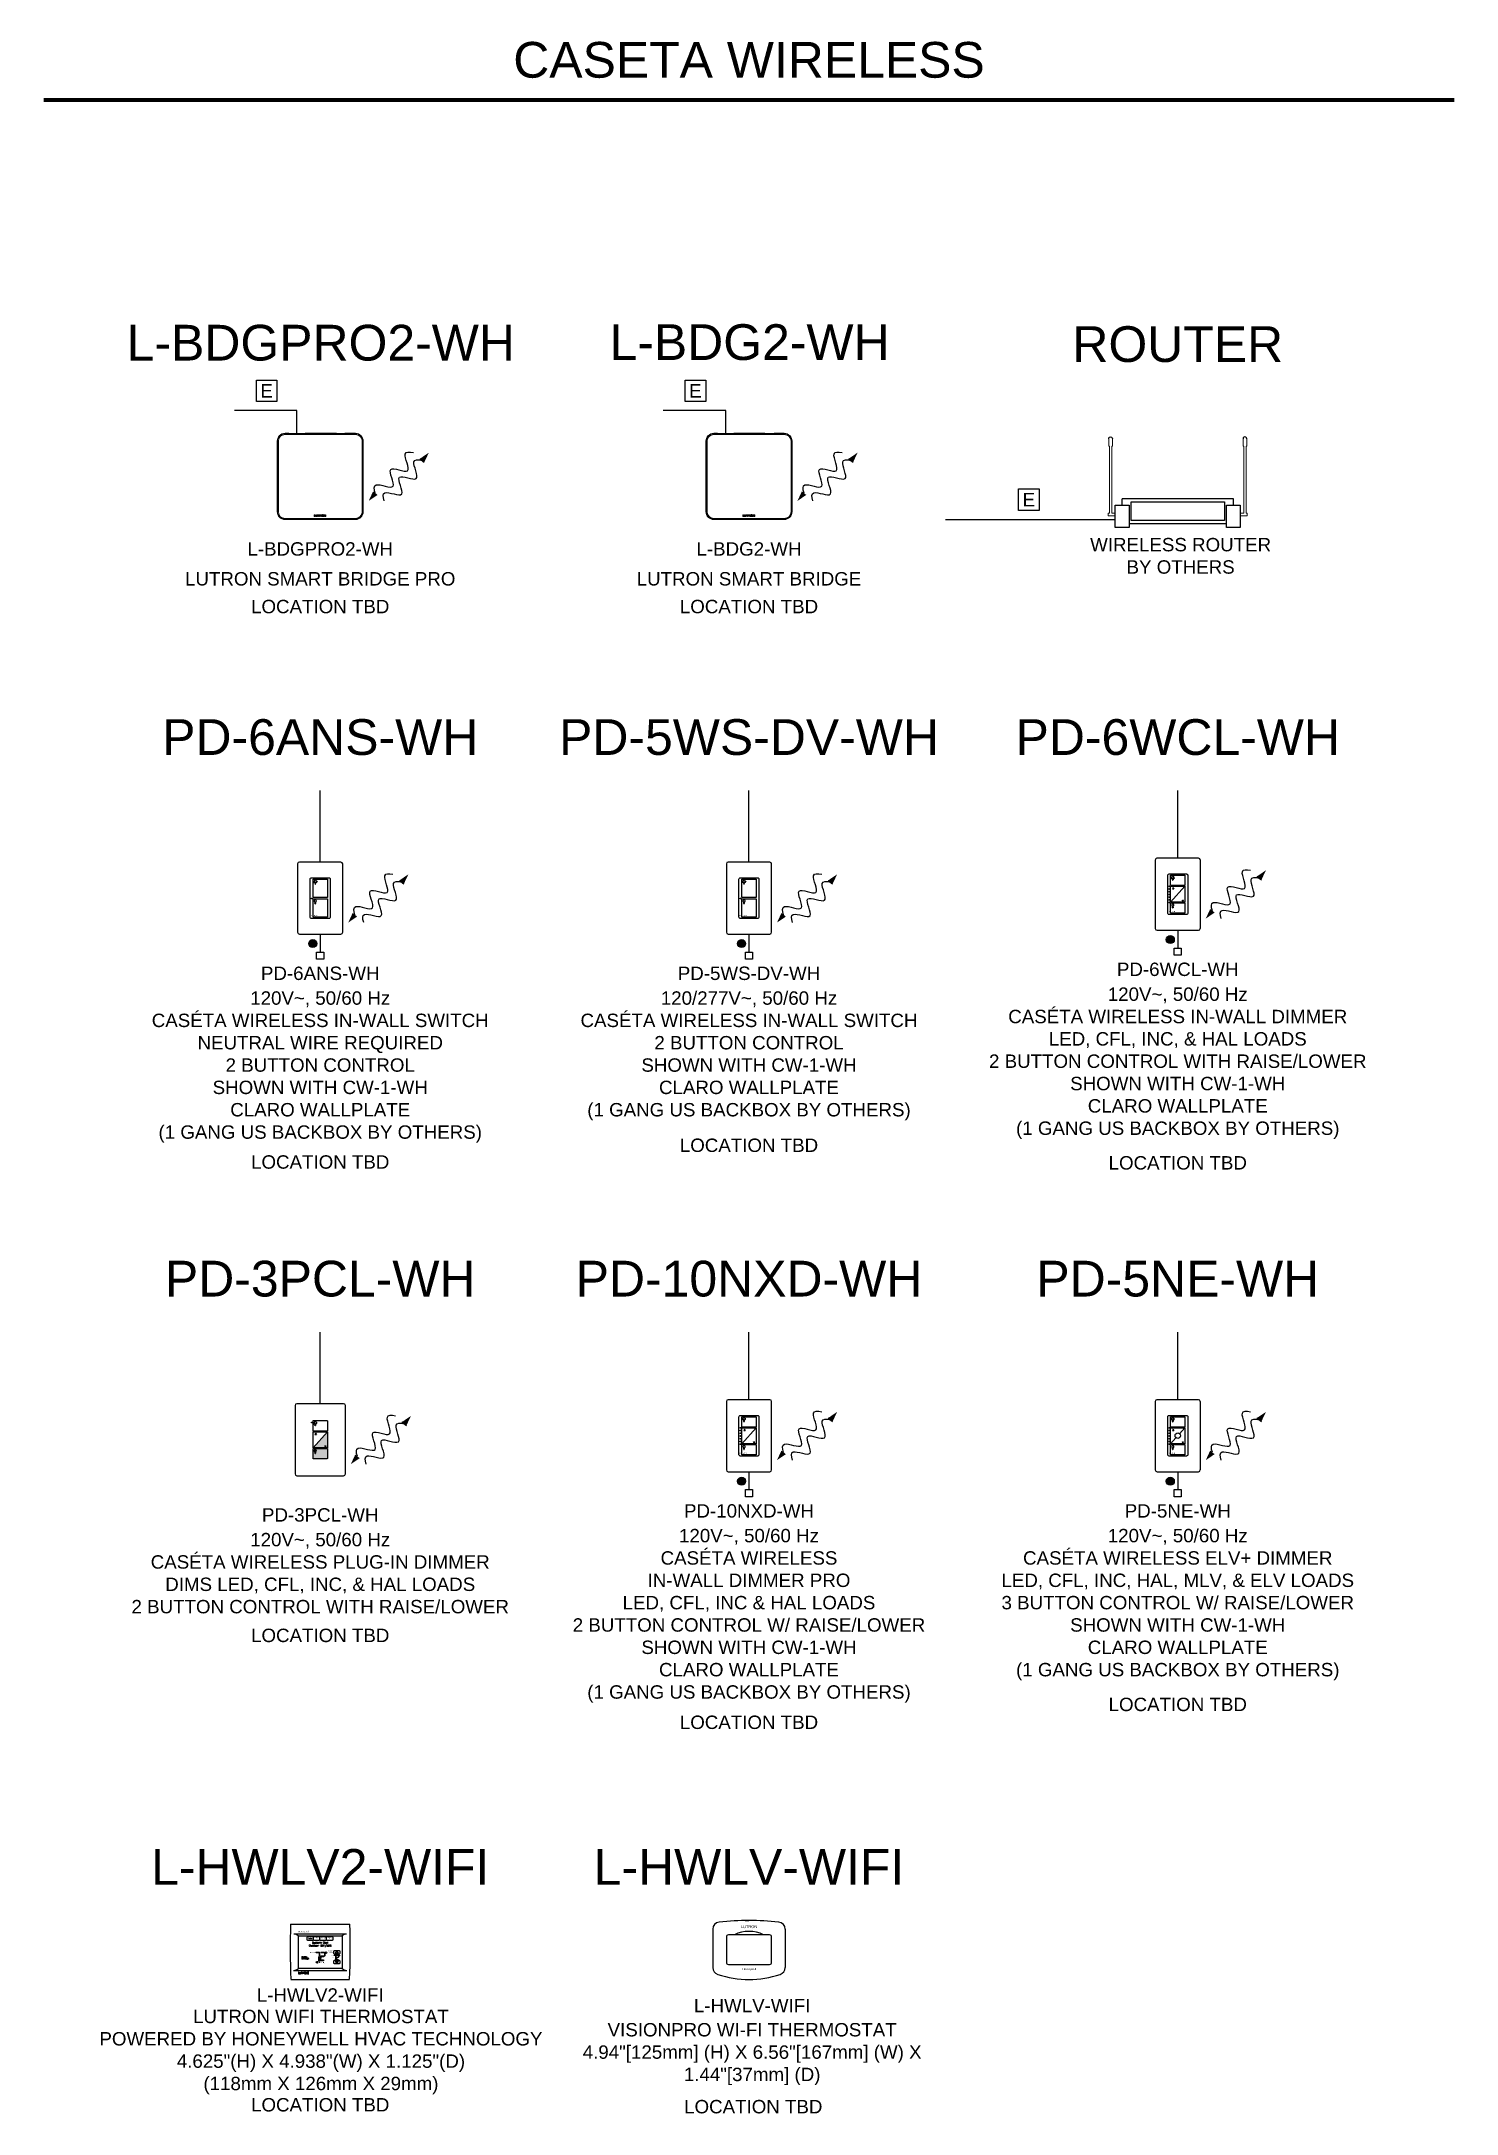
# Model space of a CAD drawing. Header units: inches. Extents: x 0.3 to 10.2, y 0.6 to 15.1.
import ezdxf
from ezdxf.enums import TextEntityAlignment as Align

# ---------------------------------------------------------------- set-up
doc = ezdxf.new("R2010")
doc.units = ezdxf.units.IN
doc.header["$MEASUREMENT"] = 0
for name, color, linetype in [('Device', 7, 'Continuous'), ('Lutron_Description', 7, 'Continuous'), ('Lutron_Ethernet_Wiring', 5, 'Continuous'), ('Lutron_Location', 5, 'Continuous'), ('Lutron_Part_Number', 1, 'Continuous'), ('Lutron_Wiring', 7, 'Continuous'), ('TITLE_BLOCK', 7, 'Continuous')]:
    doc.layers.add(name, color=color, linetype=linetype)
doc.styles.add('_ARIAL', font='arial.ttf', dxfattribs={"height": 0.09375})
doc.styles.add('ARIAL', font='arial.ttf')
doc.styles.add('ROMAND', font='romand__.ttf')

msp = doc.modelspace()

# ---------------------------------------------------------------- texts
at = {"char_height": 0.09375, "attachment_point": 2}
for s, insert, style in [('WIRELESS ROUTER\\PBY OTHERS', (8.23, 11.662), 'ARIAL'), ('LUTRON WIFI THERMOSTAT\\PPOWERED BY HONEYWELL HVAC TECHNOLOGY\\P4.625"(H) X 4.938"(W) X 1.125"(D)\\P(118mm X 126mm X 29mm)', (2.215, 1.365), '_ARIAL')]:
    msp.add_mtext(s, dxfattribs=dict(at, insert=insert, style=style))
at = {"layer": 'Device', "char_height": 0.0081, "attachment_point": 2, "style": 'ARIAL'}
for insert in [(2.168, 9.024), (5.168, 9.024), (8.168, 9.052), (5.168, 5.263), (8.168, 5.263)]:
    msp.add_mtext('LUTRON', dxfattribs=dict(at, insert=insert))
at = {"layer": 'Device'}
for s, width, gutter_width, insert, char_height, attachment_point, style in [('{\\fBroadway|b0|i0|c0|p82;Honeywell}', 0.22767, 0.62, (2.059, 1.917), 0.01068, 1, 'ARIAL'), ('LUTRON', 0.22767, 0.62, (5.153, 1.956), 0.02, 1, 'ARIAL'), ('{\\fArial Narrow|b0|i0|c0|p34;\\LHOME}', 0.03611, 0.469, (2.14, 1.872), 0.0063, 2, '_ARIAL'), ('System: Cool\\POutdoor: 80 /55%', 0.20998, 0.469, (2.21, 1.841), 0.01259, 2, 'ROMAND'), ('{\\fArial Narrow|b0|i0|c0|p34;INDOOR}', 0.03339, 0.469, (2.141, 1.769), 0.0063, 1, '_ARIAL'), ('{\\fArial Narrow|b0|i0|c0|p34;FAN}', 0.02349, 0.469, (2.184, 1.872), 0.0063, 2, '_ARIAL'), ('{\\fArial Narrow|b0|i0|c0|p34;SYSTEM}', 0.03384, 0.469, (2.23, 1.872), 0.0063, 2, '_ARIAL'), ('{\\fArial Narrow|b0|i0|c0|p34;MENU}', 0.02369, 0.469, (2.276, 1.872), 0.0063, 2, '_ARIAL'), ('{\\fArial Narrow|b0|i0|c0|p34;Following\\P Schedule}', 0.03647, 0.469, (2.269, 1.78), 0.0063, 1, '_ARIAL'), ('{\\fArial Narrow|b0|i0|c0|p34;Set\\P To}', 0.02168, 0.469, (2.29, 1.747), 0.0063, 1, '_ARIAL'), ('{\\H0.8273x;45\\H0.75x; \\fArial Narrow|b0|i0|c0|p34;Humidity}', 0.07054, 0.469, (2.21, 1.702), 0.01259, 2, 'ROMAND'), ('%', 0.03422, 0.469, (2.202, 1.702), 0.00521, 2, 'ROMAND'), ('{\\fBroadway|b0|i0|c0|p82;Honeywell}', 0.22767, 0.62, (5.164, 1.657), 0.015, 1, 'ARIAL')]:
    msp.add_mtext_dynamic_manual_height_columns(s, width=width, gutter_width=gutter_width, heights=[0], dxfattribs=dict(at, insert=insert, char_height=char_height, attachment_point=attachment_point, style=style))
at = {"layer": 'Lutron_Description', "char_height": 0.09375, "attachment_point": 2, "style": '_ARIAL'}
for s, insert in [('LUTRON SMART BRIDGE PRO', (2.21, 11.423)), ('LUTRON SMART BRIDGE', (5.21, 11.423)), ('120V~, 50/60 Hz\\PCASÉTA WIRELESS IN-WALL SWITCH\\PNEUTRAL WIRE REQUIRED\\P2 BUTTON CONTROL\\PSHOWN WITH CW-1-WH \\PCLARO WALLPLATE\\P(1 GANG US BACKBOX BY OTHERS)', (2.21, 8.49)), ('120/277V~, 50/60 Hz\\PCASÉTA WIRELESS IN-WALL SWITCH\\P2 BUTTON CONTROL\\PSHOWN WITH CW-1-WH \\PCLARO WALLPLATE\\P(1 GANG US BACKBOX BY OTHERS)', (5.21, 8.49)), ('120V~, 50/60 Hz\\PCASÉTA WIRELESS IN-WALL DIMMER\\PLED, CFL, INC, & HAL LOADS\\P2 BUTTON CONTROL WITH RAISE/LOWER\\PSHOWN WITH CW-1-WH \\PCLARO WALLPLATE\\P(1 GANG US BACKBOX BY OTHERS)', (8.21, 8.517)), ('120V~, 50/60 Hz\\PCASÉTA WIRELESS PLUG-IN DIMMER\\PDIMS LED, CFL, INC, & HAL LOADS\\P2 BUTTON CONTROL WITH RAISE/LOWER', (2.21, 4.701)), ('120V~, 50/60 Hz\\PCASÉTA WIRELESS \\PIN-WALL DIMMER PRO\\PLED, CFL, INC & HAL LOADS\\P2 BUTTON CONTROL W/ RAISE/LOWER\\PSHOWN WITH CW-1-WH \\PCLARO WALLPLATE\\P(1 GANG US BACKBOX BY OTHERS)', (5.21, 4.729)), ('120V~, 50/60 Hz\\PCASÉTA WIRELESS ELV+ DIMMER\\PLED, CFL, INC, HAL, MLV, & ELV LOADS\\P3 BUTTON CONTROL W/ RAISE/LOWER\\PSHOWN WITH CW-1-WH \\PCLARO WALLPLATE\\P(1 GANG US BACKBOX BY OTHERS)', (8.21, 4.729))]:
    msp.add_mtext(s, dxfattribs=dict(at, insert=insert))
at = {"layer": 'Lutron_Description', "insert": (5.232, 1.272), "char_height": 0.09375, "width": 3, "attachment_point": 2, "style": 'ARIAL'}
msp.add_mtext('VISIONPRO WI-FI THERMOSTAT\\P4.94"[125mm] (H) X 6.56"[167mm] (W) X 1.44"[37mm] (D)', dxfattribs=at)
at = {"layer": 'Lutron_Location'}
for style, p in [('_ARIAL', (2.21, 11.229)), ('_ARIAL', (5.21, 11.229)), ('ARIAL', (5.21, 7.46)), ('ARIAL', (2.21, 7.343)), ('ARIAL', (8.21, 7.337)), ('ARIAL', (2.21, 4.031)), ('ARIAL', (8.21, 3.548)), ('ARIAL', (5.21, 3.423)), ('_ARIAL', (2.21, 0.747)), ('_ARIAL', (5.24, 0.734))]:
    msp.add_text('LOCATION TBD', height=0.09375, dxfattribs=dict(at, style=style)).set_placement(p, align=Align.TOP_CENTER)
at = {"layer": 'Lutron_Part_Number'}
for s, height, style, p in [('L-BDGPRO2-WH', 0.09375, '_ARIAL', (2.21, 11.632)), ('L-BDG2-WH', 0.0938, '_ARIAL', (5.21, 11.632)), ('PD-6ANS-WH', 0.0938, 'ARIAL', (2.21, 8.663)), ('PD-5WS-DV-WH', 0.09375, 'ARIAL', (5.21, 8.663)), ('PD-6WCL-WH', 0.0938, 'ARIAL', (8.21, 8.691)), ('PD-3PCL-WH', 0.0938, 'ARIAL', (2.21, 4.874)), ('PD-10NXD-WH', 0.09375, 'ARIAL', (5.21, 4.902)), ('PD-5NE-WH', 0.0938, 'ARIAL', (8.21, 4.902)), ('L-HWLV2-WIFI', 0.09375, '_ARIAL', (2.21, 1.515)), ('L-HWLV-WIFI', 0.09375, 'ARIAL', (5.232, 1.441))]:
    msp.add_text(s, height=height, dxfattribs=dict(at, style=style)).set_placement(p, align=Align.TOP_CENTER)
at = {"layer": 'TITLE_BLOCK', "color": 3, "linetype": 'Continuous', "lineweight": 0, "style": 'ARIAL'}
msp.add_text('CASETA WIRELESS', height=0.25, dxfattribs=at).set_placement((5.21, 14.882), align=Align.CENTER)
at = {"layer": 'TITLE_BLOCK', "linetype": 'Continuous', "lineweight": 0, "style": 'ARIAL'}
for s, p in [('L-BDGPRO2-WH', (2.214, 12.903)), ('L-BDG2-WH', (5.214, 12.907)), ('ROUTER', (8.21, 12.893)), ('PD-6ANS-WH', (2.21, 10.144)), ('PD-5WS-DV-WH', (5.21, 10.144)), ('PD-6WCL-WH', (8.21, 10.144)), ('PD-3PCL-WH', (2.21, 6.355)), ('PD-10NXD-WH', (5.21, 6.355)), ('PD-5NE-WH', (8.21, 6.355)), ('L-HWLV2-WIFI', (2.21, 2.239)), ('L-HWLV-WIFI', (5.21, 2.239))]:
    msp.add_text(s, height=0.25, dxfattribs=at).set_placement(p, align=Align.CENTER)

# ---------------------------------------------------------------- blocks, each defined once
blk = doc.blocks.new('Talking-Listening')
at = {"layer": 'Device'}
for points in [[(0.396, 0.124), (0.459, 0.167), (0.427, 0.099)], [(0.1, -0.129), (0.038, -0.171), (0.069, -0.104)]]:
    blk.add_hatch(color=256, dxfattribs=at).paths.add_polyline_path(points)
blk.add_line((0.396, 0.124), (0.427, 0.099))
for points in [[(0.084, -0.116), (0.075, -0.087), (0.071, -0.027), (0.27, -0.126), (0.128, 0.11), (0.371, -0.018), (0.261, 0.175), (0.321, 0.174), (0.351, 0.167)], [(0.146, -0.171), (0.137, -0.141), (0.132, -0.082), (0.331, -0.18), (0.189, 0.055), (0.433, -0.073), (0.322, 0.12), (0.382, 0.119), (0.412, 0.112)]]:
    blk.add_open_spline(points, degree=3, knots=[0.0449363, 0.0449363, 0.0449363, 0.0449363, 0.1179439, 0.2358877, 0.3538316, 0.4717754, 0.5897193, 0.6627269, 0.6627269, 0.6627269, 0.6627269], dxfattribs=at)
blk = doc.blocks.new('*U119')
blk.add_circle((0, 0), 0.00248)
blk = doc.blocks.new('*U118')
at = {"layer": 'Device', "color": 0, "linetype": 'ByBlock', "lineweight": -2}
for p in [(0, 0.114), (0, 0.095), (0, 0.076), (0, 0.057), (0, 0.038), (0, 0.019), (0, 0)]:
    blk.add_blockref('*U119', p, dxfattribs=at)
blk = doc.blocks.new('WireTypeBlock InputPower')
blk.add_lwpolyline([(0.04, 0.03), (0.04, 0.11), (-0.04, 0.11), (-0.04, 0.03)], close=True)
blk = doc.blocks.new('2#12AWG')
at = {"linetype": 'Continuous'}
h = blk.add_hatch(color=7, dxfattribs=at)
edge = h.paths.add_edge_path()
edge.add_arc((0, 0.079), 0.0494, 0, 360)
at = {"color": 7}
blk.add_circle((0, 0.079), 0.0541, dxfattribs=at)
blk = doc.blocks.new('*U124')
blk.add_circle((0, 0), 0.00248)
blk = doc.blocks.new('*U123')
at = {"layer": 'Device', "color": 0, "linetype": 'ByBlock', "lineweight": -2}
for p in [(0, 0.114), (0, 0.095), (0, 0.076), (0, 0.057), (0, 0.038), (0, 0.019), (0, 0)]:
    blk.add_blockref('*U124', p, dxfattribs=at)
blk = doc.blocks.new('*U127')
blk.add_circle((0, 0), 0.00248)
blk = doc.blocks.new('*U126')
at = {"layer": 'Device', "color": 0, "linetype": 'ByBlock', "lineweight": -2}
for p in [(0, 0.114), (0, 0.095), (0, 0.076), (0, 0.057), (0, 0.038), (0, 0.019), (0, 0)]:
    blk.add_blockref('*U127', p, dxfattribs=at)
blk = doc.blocks.new('NETWORK_CABLE_NOTE')
blk.add_lwpolyline([(-0.072, 0.214), (0.072, 0.214), (0.072, 0.063), (-0.072, 0.063)], close=True)
at = {"style": 'ARIAL'}
blk.add_attdef('NETWORK_CABLE_TYPE', text='', height=0.0938, dxfattribs=at).set_placement((0, 0.138), align=Align.MIDDLE_CENTER)

# ---------------------------------------------------------------- hatches: boundary and pattern name
at = {"layer": 'Device'}
h = msp.add_hatch(color=256, dxfattribs=at)
h.dxf.hatch_style = 2
h.paths.add_polyline_path([(1.965, 12.395), (1.966, 12.395), (1.967, 12.394), (1.967, 12.393), (1.966, 12.392), (1.965, 12.394)])
h = msp.add_hatch(color=256, dxfattribs=at)
h.dxf.hatch_style = 2
h.paths.add_polyline_path([(2.454, 12.393), (2.453, 12.394), (2.454, 12.395), (2.455, 12.395), (2.455, 12.394), (2.455, 12.392)])
h = msp.add_hatch(color=256, dxfattribs=at)
h.dxf.hatch_style = 2
h.paths.add_polyline_path([(4.965, 12.395), (4.966, 12.395), (4.967, 12.394), (4.967, 12.393), (4.966, 12.392), (4.965, 12.394)])
h = msp.add_hatch(color=256, dxfattribs=at)
h.dxf.hatch_style = 2
h.paths.add_polyline_path([(5.454, 12.393), (5.453, 12.394), (5.454, 12.395), (5.455, 12.395), (5.455, 12.394), (5.455, 12.392)])
h = msp.add_hatch(color=8, dxfattribs=at)
h.dxf.hatch_style = 1
h.paths.add_polyline_path([(2.26, 5.407, 0.214888), (2.26, 5.409), (2.16, 5.297, 0.198912), (2.162, 5.296), (2.258, 5.296, 0.414214), (2.26, 5.298)])
h.paths.add_polyline_path([(2.242, 5.311), (2.251, 5.311), (2.246, 5.301)], flags=0)
h.paths.add_polyline_path([(2.251, 5.311), (2.242, 5.311), (2.246, 5.301)], flags=16)
h.paths.add_polyline_path([(2.26, 5.29, 0.414214), (2.258, 5.292), (2.162, 5.292, 0.414214), (2.16, 5.29), (2.16, 5.222, 0.414214), (2.162, 5.22), (2.258, 5.22, 0.414214), (2.26, 5.222)])
h.paths.add_polyline_path([(2.173, 5.26), (2.177, 5.26), (2.177, 5.261), (2.173, 5.261)], flags=16)
h.paths.add_polyline_path([(2.179, 5.269), (2.179, 5.263, -0.414214), (2.177, 5.261), (2.173, 5.261, -0.414214), (2.172, 5.263), (2.172, 5.269, -4.267074)], flags=16)
h.paths.add_polyline_path([(2.177, 5.26), (2.177, 5.259), (2.177, 5.258), (2.176, 5.258, -1), (2.174, 5.258), (2.173, 5.258), (2.173, 5.259), (2.173, 5.26)], flags=16)
h.paths.add_polyline_path([(2.172, 5.269), (2.172, 5.263, 0.414214), (2.173, 5.261), (2.177, 5.261, 0.414214), (2.179, 5.263), (2.179, 5.269, 4.267074)], flags=0)
h = msp.add_hatch(color=8, dxfattribs=at)
h.dxf.hatch_style = 1
h.paths.add_polyline_path([(2.251, 5.311), (2.242, 5.311), (2.246, 5.301)])
h.paths.add_polyline_path([(2.172, 5.269), (2.172, 5.263, 0.414214), (2.173, 5.261), (2.177, 5.261, 0.414214), (2.179, 5.263), (2.179, 5.269, 4.267074)])
h.paths.add_polyline_path([(2.177, 5.261), (2.173, 5.261), (2.173, 5.26), (2.177, 5.26)])
h.paths.add_polyline_path([(2.177, 5.26), (2.173, 5.26), (2.173, 5.259), (2.177, 5.259)])
h.paths.add_polyline_path([(2.177, 5.259), (2.173, 5.259), (2.173, 5.258), (2.177, 5.258)])
h.paths.add_polyline_path([(2.176, 5.258), (2.174, 5.258, 1)])

# ---------------------------------------------------------------- linework, layer by layer
msp.add_line((6.585, 11.792), (7.773, 11.792))
msp.add_lwpolyline([(2.21, 5.605), (2.21, 6.105)])
at = {"layer": 'Device', "lineweight": 0}
for p, q in [((7.727, 12.305), (7.727, 12.355)), ((7.753, 12.355), (7.753, 12.305)), ((8.667, 12.355), (8.667, 12.305)), ((8.694, 12.305), (8.694, 12.355)), ((7.732, 12.305), (7.727, 12.305)), ((7.732, 11.835), (7.732, 12.305)), ((7.753, 12.305), (7.748, 12.305)), ((7.748, 12.305), (7.748, 11.835)), ((8.667, 12.305), (8.672, 12.305)), ((8.672, 12.305), (8.672, 11.835)), ((8.688, 11.835), (8.688, 12.305)), ((8.688, 12.305), (8.694, 12.305)), ((7.724, 11.817), (7.724, 11.835)), ((7.724, 11.835), (7.732, 11.835)), ((7.773, 11.817), (7.724, 11.817)), ((7.748, 11.835), (7.773, 11.835)), ((8.672, 11.835), (8.647, 11.835)), ((8.647, 11.817), (8.696, 11.817)), ((8.696, 11.835), (8.688, 11.835)), ((8.696, 11.817), (8.696, 11.835))]:
    msp.add_line(p, q, dxfattribs=at)
at = {"layer": 'Device'}
for p, q in [((7.773, 11.736), (7.773, 11.891)), ((7.773, 11.891), (7.87, 11.891)), ((8.599, 11.936), (7.821, 11.936)), ((7.821, 11.891), (7.821, 11.936)), ((7.87, 11.891), (7.87, 11.736)), ((8.55, 11.736), (8.55, 11.891)), ((8.55, 11.891), (8.647, 11.891)), ((8.599, 11.891), (8.599, 11.936)), ((8.647, 11.891), (8.647, 11.736)), ((7.87, 11.763), (8.55, 11.763)), ((7.87, 11.736), (7.773, 11.736)), ((8.647, 11.736), (8.55, 11.736)), ((8.16, 9.113), (8.26, 9.225)), ((8.178, 9.216), (8.173, 9.207)), ((8.173, 9.207), (8.183, 9.207)), ((8.178, 9.216), (8.183, 9.207)), ((2.178, 9.008), (2.178, 9)), ((2.242, 9.008), (2.242, 9)), ((5.178, 9.008), (5.178, 9)), ((5.242, 9.008), (5.242, 9)), ((8.178, 9.036), (8.178, 9.028)), ((8.246, 9.117), (8.242, 9.127)), ((8.242, 9.127), (8.251, 9.127)), ((8.242, 9.036), (8.242, 9.028)), ((8.246, 9.117), (8.251, 9.127)), ((2.16, 5.297), (2.26, 5.409)), ((2.178, 5.4), (2.173, 5.39)), ((2.173, 5.39), (2.183, 5.39)), ((2.178, 5.4), (2.183, 5.39)), ((5.16, 5.324), (5.26, 5.437)), ((5.178, 5.428), (5.173, 5.418)), ((5.173, 5.418), (5.183, 5.418)), ((5.178, 5.428), (5.183, 5.418)), ((8.16, 5.324), (8.197, 5.366)), ((8.178, 5.428), (8.173, 5.418)), ((8.173, 5.418), (8.183, 5.418)), ((8.178, 5.428), (8.183, 5.418)), ((8.223, 5.395), (8.26, 5.437)), ((2.246, 5.301), (2.242, 5.311)), ((2.242, 5.311), (2.251, 5.311)), ((2.246, 5.301), (2.251, 5.311)), ((5.178, 5.247), (5.178, 5.239)), ((5.246, 5.329), (5.242, 5.338)), ((5.242, 5.338), (5.251, 5.338)), ((5.242, 5.247), (5.242, 5.239)), ((5.246, 5.329), (5.251, 5.338)), ((8.178, 5.247), (8.178, 5.239)), ((8.246, 5.329), (8.242, 5.338)), ((8.242, 5.338), (8.251, 5.338)), ((8.242, 5.247), (8.242, 5.239)), ((8.246, 5.329), (8.251, 5.338)), ((4.956, 1.928), (4.956, 1.661)), ((5.183, 1.989), (5.21, 1.989)), ((5.464, 1.928), (5.464, 1.661))]:
    msp.add_line(p, q, dxfattribs=at)
at = {"layer": 'Device', "color": 7}
for p, q in [((2.052, 9.381), (2.052, 8.903)), ((2.052, 9.381), (2.052, 9.381)), ((2.355, 9.394), (2.065, 9.394)), ((2.368, 8.903), (2.368, 9.381)), ((5.052, 9.381), (5.052, 8.903)), ((5.052, 9.381), (5.052, 9.381)), ((5.355, 9.394), (5.065, 9.394)), ((5.368, 8.903), (5.368, 9.381)), ((8.052, 9.409), (8.052, 8.93)), ((8.052, 9.409), (8.052, 9.409)), ((8.355, 9.421), (8.065, 9.421)), ((8.368, 8.93), (8.368, 9.409)), ((2.065, 8.89), (2.355, 8.89)), ((5.065, 8.89), (5.355, 8.89)), ((8.065, 8.918), (8.355, 8.918)), ((2.034, 5.592), (2.034, 5.114)), ((2.034, 5.592), (2.034, 5.592)), ((2.374, 5.605), (2.047, 5.605)), ((2.386, 5.114), (2.386, 5.592)), ((5.052, 5.62), (5.052, 5.142)), ((5.052, 5.62), (5.052, 5.62)), ((5.355, 5.633), (5.065, 5.633)), ((5.368, 5.142), (5.368, 5.62)), ((8.052, 5.62), (8.052, 5.142)), ((8.052, 5.62), (8.052, 5.62)), ((8.355, 5.633), (8.065, 5.633)), ((8.368, 5.142), (8.368, 5.62)), ((2.047, 5.101), (2.374, 5.101)), ((5.065, 5.129), (5.355, 5.129)), ((8.065, 5.129), (8.355, 5.129)), ((2.058, 1.627), (2.058, 1.616)), ((2.061, 1.627), (2.058, 1.627)), ((2.058, 1.616), (2.067, 1.616)), ((2.061, 1.619), (2.061, 1.627)), ((2.067, 1.618), (2.061, 1.618)), ((2.067, 1.627), (2.067, 1.62)), ((2.067, 1.616), (2.067, 1.618)), ((2.068, 1.627), (2.07, 1.627)), ((2.07, 1.627), (2.07, 1.62)), ((2.079, 1.627), (2.076, 1.627)), ((2.076, 1.627), (2.076, 1.62)), ((2.079, 1.627), (2.079, 1.62)), ((2.08, 1.627), (2.091, 1.627)), ((2.08, 1.625), (2.08, 1.627)), ((2.084, 1.625), (2.08, 1.625)), ((2.084, 1.616), (2.084, 1.624)), ((2.087, 1.616), (2.084, 1.616)), ((2.091, 1.625), (2.087, 1.625)), ((2.087, 1.624), (2.087, 1.616)), ((2.091, 1.627), (2.091, 1.625)), ((2.092, 1.627), (2.099, 1.627)), ((2.092, 1.627), (2.092, 1.616)), ((2.092, 1.616), (2.094, 1.616)), ((2.098, 1.625), (2.094, 1.625)), ((2.094, 1.624), (2.094, 1.622)), ((2.094, 1.622), (2.098, 1.622)), ((2.094, 1.616), (2.094, 1.62)), ((2.094, 1.62), (2.099, 1.62)), ((2.101, 1.616), (2.103, 1.616)), ((2.117, 1.627), (2.117, 1.616)), ((2.12, 1.627), (2.117, 1.627)), ((2.117, 1.616), (2.12, 1.616)), ((2.12, 1.616), (2.12, 1.623)), ((2.12, 1.623), (2.126, 1.616)), ((2.126, 1.62), (2.121, 1.627)), ((2.129, 1.627), (2.126, 1.627)), ((2.126, 1.627), (2.126, 1.62)), ((2.126, 1.616), (2.129, 1.616)), ((2.129, 1.616), (2.129, 1.627))]:
    msp.add_line(p, q, dxfattribs=at)
at = {"layer": 'Device', "lineweight": 18}
for points in [[(1.917, 12.339), (1.909, 12.339)], [(1.909, 12.339), (1.909, 11.846)], [(1.911, 12.339), (1.911, 11.846)], [(1.917, 12.339), (1.917, 11.846)], [(1.964, 12.385), (1.964, 12.394)], [(1.965, 12.394), (1.964, 12.394)], [(2.457, 12.391), (1.964, 12.391)], [(2.457, 12.385), (1.964, 12.385)], [(1.988, 12.394), (1.967, 12.394)], [(1.989, 12.394), (1.99, 12.393)], [(1.991, 12.393), (1.991, 12.393)], [(2.103, 12.393), (1.991, 12.393)], [(1.992, 12.393), (2.012, 12.393)], [(2.014, 12.393), (2.014, 12.392)], [(2.078, 12.392), (2.016, 12.392)], [(2.08, 12.392), (2.081, 12.393)], [(2.083, 12.393), (2.103, 12.393)], [(2.103, 12.393), (2.103, 12.393)], [(2.105, 12.394), (2.105, 12.393)], [(2.321, 12.394), (2.107, 12.394)], [(2.366, 12.393), (2.34, 12.393)], [(2.453, 12.394), (2.385, 12.394)], [(2.457, 12.394), (2.455, 12.394)], [(2.457, 12.385), (2.457, 12.394)], [(2.504, 12.339), (2.511, 12.339)], [(2.504, 11.846), (2.504, 12.339)], [(2.509, 11.846), (2.509, 12.339)], [(2.511, 11.846), (2.511, 12.339)], [(4.917, 12.339), (4.909, 12.339)], [(4.909, 12.339), (4.909, 11.846)], [(4.911, 12.339), (4.911, 11.846)], [(4.917, 12.339), (4.917, 11.846)], [(4.964, 12.385), (4.964, 12.394)], [(4.965, 12.394), (4.964, 12.394)], [(5.457, 12.391), (4.964, 12.391)], [(5.457, 12.385), (4.964, 12.385)], [(4.988, 12.394), (4.967, 12.394)], [(4.989, 12.394), (4.99, 12.393)], [(4.991, 12.393), (4.991, 12.393)], [(5.103, 12.393), (4.991, 12.393)], [(4.992, 12.393), (5.012, 12.393)], [(5.014, 12.393), (5.014, 12.392)], [(5.078, 12.392), (5.016, 12.392)], [(5.08, 12.392), (5.081, 12.393)], [(5.083, 12.393), (5.103, 12.393)], [(5.103, 12.393), (5.103, 12.393)], [(5.105, 12.394), (5.105, 12.393)], [(5.321, 12.394), (5.107, 12.394)], [(5.366, 12.393), (5.34, 12.393)], [(5.453, 12.394), (5.385, 12.394)], [(5.457, 12.394), (5.455, 12.394)], [(5.457, 12.385), (5.457, 12.394)], [(5.504, 12.339), (5.511, 12.339)], [(5.504, 11.846), (5.504, 12.339)], [(5.509, 11.846), (5.509, 12.339)], [(5.511, 11.846), (5.511, 12.339)], [(1.917, 11.846), (1.909, 11.846)], [(1.964, 11.799), (2.457, 11.799)], [(1.964, 11.799), (1.964, 11.791)], [(1.964, 11.794), (2.457, 11.794)], [(1.964, 11.791), (2.457, 11.791)], [(2.172, 11.824), (2.168, 11.824)], [(2.168, 11.824), (2.168, 11.813)], [(2.168, 11.813), (2.178, 11.813)], [(2.172, 11.816), (2.172, 11.824)], [(2.178, 11.816), (2.172, 11.816)], [(2.178, 11.813), (2.178, 11.816)], [(2.183, 11.824), (2.179, 11.824)], [(2.179, 11.824), (2.179, 11.818)], [(2.183, 11.818), (2.183, 11.824)], [(2.193, 11.824), (2.189, 11.824)], [(2.189, 11.824), (2.189, 11.818)], [(2.193, 11.818), (2.193, 11.824)], [(2.206, 11.824), (2.194, 11.824)], [(2.194, 11.824), (2.194, 11.822)], [(2.194, 11.822), (2.199, 11.822)], [(2.199, 11.822), (2.199, 11.813)], [(2.199, 11.813), (2.202, 11.813)], [(2.202, 11.822), (2.206, 11.822)], [(2.202, 11.813), (2.202, 11.822)], [(2.206, 11.822), (2.206, 11.824)], [(2.216, 11.824), (2.208, 11.824)], [(2.208, 11.824), (2.208, 11.813)], [(2.208, 11.813), (2.21, 11.813)], [(2.21, 11.822), (2.214, 11.822)], [(2.21, 11.819), (2.21, 11.822)], [(2.214, 11.819), (2.21, 11.819)], [(2.21, 11.818), (2.215, 11.818)], [(2.21, 11.813), (2.21, 11.818)], [(2.218, 11.813), (2.22, 11.813)], [(2.241, 11.824), (2.237, 11.824)], [(2.237, 11.824), (2.237, 11.813)], [(2.237, 11.813), (2.24, 11.813)], [(2.24, 11.82), (2.246, 11.813)], [(2.24, 11.813), (2.24, 11.82)], [(2.247, 11.817), (2.241, 11.824)], [(2.246, 11.813), (2.25, 11.813)], [(2.25, 11.824), (2.247, 11.824)], [(2.247, 11.824), (2.247, 11.817)], [(2.25, 11.813), (2.25, 11.824)], [(2.457, 11.799), (2.457, 11.791)], [(2.504, 11.846), (2.511, 11.846)], [(4.917, 11.846), (4.909, 11.846)], [(4.964, 11.799), (5.457, 11.799)], [(4.964, 11.799), (4.964, 11.791)], [(4.964, 11.794), (5.457, 11.794)], [(4.964, 11.791), (5.457, 11.791)], [(5.172, 11.824), (5.168, 11.824)], [(5.168, 11.824), (5.168, 11.813)], [(5.168, 11.813), (5.178, 11.813)], [(5.172, 11.816), (5.172, 11.824)], [(5.178, 11.816), (5.172, 11.816)], [(5.178, 11.813), (5.178, 11.816)], [(5.183, 11.824), (5.179, 11.824)], [(5.179, 11.824), (5.179, 11.818)], [(5.183, 11.818), (5.183, 11.824)], [(5.193, 11.824), (5.189, 11.824)], [(5.189, 11.824), (5.189, 11.818)], [(5.193, 11.818), (5.193, 11.824)], [(5.206, 11.824), (5.194, 11.824)], [(5.194, 11.824), (5.194, 11.822)], [(5.194, 11.822), (5.199, 11.822)], [(5.199, 11.822), (5.199, 11.813)], [(5.199, 11.813), (5.202, 11.813)], [(5.202, 11.822), (5.206, 11.822)], [(5.202, 11.813), (5.202, 11.822)], [(5.206, 11.822), (5.206, 11.824)], [(5.216, 11.824), (5.208, 11.824)], [(5.208, 11.824), (5.208, 11.813)], [(5.208, 11.813), (5.21, 11.813)], [(5.21, 11.822), (5.214, 11.822)], [(5.21, 11.819), (5.21, 11.822)], [(5.214, 11.819), (5.21, 11.819)], [(5.21, 11.818), (5.215, 11.818)], [(5.21, 11.813), (5.21, 11.818)], [(5.218, 11.813), (5.22, 11.813)], [(5.241, 11.824), (5.237, 11.824)], [(5.237, 11.824), (5.237, 11.813)], [(5.237, 11.813), (5.24, 11.813)], [(5.24, 11.82), (5.246, 11.813)], [(5.24, 11.813), (5.24, 11.82)], [(5.247, 11.817), (5.241, 11.824)], [(5.246, 11.813), (5.25, 11.813)], [(5.25, 11.824), (5.247, 11.824)], [(5.247, 11.824), (5.247, 11.817)], [(5.25, 11.813), (5.25, 11.824)], [(5.457, 11.799), (5.457, 11.791)], [(5.504, 11.846), (5.511, 11.846)]]:
    msp.add_lwpolyline(points, dxfattribs=at)
at = {"layer": 'Device'}
for points in [[(7.884, 11.915), (8.536, 11.915), (8.536, 11.784), (7.884, 11.784)], [(8.163, 9.287), (8.163, 9.287), (8.167, 9.287), (8.167, 9.287)], [(8.167, 9.278), (8.166, 9.278), (8.169, 9.281), (8.169, 9.281)], [(8.17, 9.298), (8.171, 9.299), (8.172, 9.295), (8.172, 9.295)], [(8.18, 9.299), (8.18, 9.298), (8.179, 9.295), (8.178, 9.295)], [(8.184, 9.278), (8.184, 9.278), (8.181, 9.281), (8.182, 9.281)], [(8.188, 9.287), (8.188, 9.287), (8.184, 9.287), (8.184, 9.287)], [(2.163, 9.259), (2.163, 9.26), (2.167, 9.26), (2.167, 9.259)], [(2.167, 9.25), (2.166, 9.251), (2.169, 9.253), (2.169, 9.253)], [(2.17, 9.271), (2.171, 9.271), (2.172, 9.267), (2.172, 9.267)], [(2.173, 9.244), (2.177, 9.244), (2.177, 9.244), (2.173, 9.244)], [(2.173, 9.243), (2.177, 9.243), (2.177, 9.242), (2.173, 9.242)], [(2.173, 9.242), (2.177, 9.242), (2.177, 9.241), (2.173, 9.241)], [(2.18, 9.271), (2.18, 9.271), (2.179, 9.267), (2.178, 9.267)], [(2.184, 9.251), (2.184, 9.25), (2.181, 9.253), (2.182, 9.253)], [(2.188, 9.26), (2.188, 9.259), (2.184, 9.259), (2.184, 9.26)], [(5.163, 9.259), (5.163, 9.26), (5.167, 9.26), (5.167, 9.259)], [(5.167, 9.25), (5.166, 9.251), (5.169, 9.253), (5.169, 9.253)], [(5.17, 9.271), (5.171, 9.271), (5.172, 9.267), (5.172, 9.267)], [(5.173, 9.244), (5.177, 9.244), (5.177, 9.244), (5.173, 9.244)], [(5.173, 9.243), (5.177, 9.243), (5.177, 9.242), (5.173, 9.242)], [(5.173, 9.242), (5.177, 9.242), (5.177, 9.241), (5.173, 9.241)], [(5.18, 9.271), (5.18, 9.271), (5.179, 9.267), (5.178, 9.267)], [(5.184, 9.251), (5.184, 9.25), (5.181, 9.253), (5.182, 9.253)], [(5.188, 9.26), (5.188, 9.259), (5.184, 9.259), (5.184, 9.26)], [(8.173, 9.272), (8.177, 9.272), (8.177, 9.271), (8.173, 9.271)], [(8.173, 9.271), (8.177, 9.271), (8.177, 9.27), (8.173, 9.27)], [(8.173, 9.27), (8.177, 9.27), (8.177, 9.269), (8.173, 9.269)], [(2.173, 9.107), (2.177, 9.107), (2.177, 9.106), (2.173, 9.106)], [(2.173, 9.106), (2.177, 9.106), (2.177, 9.105), (2.173, 9.105)], [(2.173, 9.105), (2.177, 9.105), (2.177, 9.104), (2.173, 9.104)], [(5.173, 9.107), (5.177, 9.107), (5.177, 9.106), (5.173, 9.106)], [(5.173, 9.106), (5.177, 9.106), (5.177, 9.105), (5.173, 9.105)], [(5.173, 9.105), (5.177, 9.105), (5.177, 9.104), (5.173, 9.104)], [(8.173, 9.078), (8.177, 9.078), (8.177, 9.077), (8.173, 9.077)], [(8.173, 9.077), (8.177, 9.077), (8.177, 9.076), (8.173, 9.076)], [(8.173, 9.076), (8.177, 9.076), (8.177, 9.075), (8.173, 9.075)], [(5.17, 5.51), (5.171, 5.51), (5.172, 5.506), (5.172, 5.506)], [(5.18, 5.51), (5.18, 5.51), (5.179, 5.506), (5.178, 5.506)], [(8.17, 5.51), (8.171, 5.51), (8.172, 5.506), (8.172, 5.506)], [(8.18, 5.51), (8.18, 5.51), (8.179, 5.506), (8.178, 5.506)], [(2.163, 5.47), (2.163, 5.471), (2.167, 5.471), (2.167, 5.47)], [(2.167, 5.461), (2.166, 5.462), (2.169, 5.464), (2.169, 5.464)], [(2.17, 5.482), (2.171, 5.482), (2.172, 5.479), (2.172, 5.478)], [(2.173, 5.456), (2.177, 5.456), (2.177, 5.455), (2.173, 5.455)], [(2.173, 5.455), (2.177, 5.455), (2.177, 5.454), (2.173, 5.454)], [(2.173, 5.454), (2.177, 5.454), (2.177, 5.453), (2.173, 5.453)], [(2.18, 5.482), (2.18, 5.482), (2.179, 5.478), (2.178, 5.479)], [(2.184, 5.462), (2.184, 5.461), (2.181, 5.464), (2.182, 5.464)], [(2.188, 5.471), (2.188, 5.47), (2.184, 5.47), (2.184, 5.471)], [(5.163, 5.498), (5.163, 5.499), (5.167, 5.499), (5.167, 5.498)], [(5.167, 5.489), (5.166, 5.49), (5.169, 5.492), (5.169, 5.492)], [(5.173, 5.483), (5.177, 5.483), (5.177, 5.483), (5.173, 5.483)], [(5.173, 5.482), (5.177, 5.482), (5.177, 5.481), (5.173, 5.481)], [(5.173, 5.481), (5.177, 5.481), (5.177, 5.48), (5.173, 5.48)], [(5.184, 5.49), (5.184, 5.489), (5.181, 5.492), (5.182, 5.492)], [(5.188, 5.499), (5.188, 5.498), (5.184, 5.498), (5.184, 5.499)], [(8.163, 5.498), (8.163, 5.499), (8.167, 5.499), (8.167, 5.498)], [(8.167, 5.489), (8.166, 5.49), (8.169, 5.492), (8.169, 5.492)], [(8.173, 5.483), (8.177, 5.483), (8.177, 5.483), (8.173, 5.483)], [(8.173, 5.482), (8.177, 5.482), (8.177, 5.481), (8.173, 5.481)], [(8.173, 5.481), (8.177, 5.481), (8.177, 5.48), (8.173, 5.48)], [(8.184, 5.49), (8.184, 5.489), (8.181, 5.492), (8.182, 5.492)], [(8.188, 5.499), (8.188, 5.498), (8.184, 5.498), (8.184, 5.499)], [(2.173, 5.261), (2.177, 5.261), (2.177, 5.26), (2.173, 5.26)], [(2.173, 5.26), (2.177, 5.26), (2.177, 5.259), (2.173, 5.259)], [(2.173, 5.259), (2.177, 5.259), (2.177, 5.258), (2.173, 5.258)], [(5.173, 5.289), (5.177, 5.289), (5.177, 5.288), (5.173, 5.288)], [(5.173, 5.288), (5.177, 5.288), (5.177, 5.287), (5.173, 5.287)], [(5.173, 5.287), (5.177, 5.287), (5.177, 5.286), (5.173, 5.286)], [(8.173, 5.289), (8.177, 5.289), (8.177, 5.288), (8.173, 5.288)], [(8.173, 5.288), (8.177, 5.288), (8.177, 5.287), (8.173, 5.287)], [(8.173, 5.287), (8.177, 5.287), (8.177, 5.286), (8.173, 5.286)], [(2.057, 1.883), (2.363, 1.883), (2.363, 1.653), (2.057, 1.653)], [(2.326, 1.774), (2.315, 1.763), (2.337, 1.763)], [(2.091, 1.729), (2.093, 1.729), (2.093, 1.728), (2.091, 1.728)], [(2.091, 1.727), (2.093, 1.727), (2.093, 1.725), (2.091, 1.725)], [(2.107, 1.737), (2.112, 1.737), (2.112, 1.735), (2.107, 1.735)], [(2.107, 1.721), (2.112, 1.721), (2.112, 1.719), (2.107, 1.719)], [(2.326, 1.692), (2.315, 1.703), (2.337, 1.703)]]:
    msp.add_lwpolyline(points, close=True, dxfattribs=at)
for points in [[(2.149, 9.284), (2.271, 9.284, -0.414214), (2.28, 9.275), (2.28, 9.009, -0.414214), (2.271, 9), (2.149, 9, -0.414214), (2.14, 9.009), (2.14, 9.275, -0.414214)], [(5.149, 9.284), (5.271, 9.284, -0.414214), (5.28, 9.275), (5.28, 9.009, -0.414214), (5.271, 9), (5.149, 9, -0.414214), (5.14, 9.009), (5.14, 9.275, -0.414214)], [(8.149, 9.311), (8.271, 9.311, -0.414214), (8.28, 9.303), (8.28, 9.037, -0.414214), (8.271, 9.028), (8.149, 9.028, -0.414214), (8.14, 9.037), (8.14, 9.303, -0.414214)], [(8.162, 9.303), (8.258, 9.303, -0.414214), (8.26, 9.301), (8.26, 9.232, -0.414214), (8.258, 9.23), (8.162, 9.23, -0.414214), (8.16, 9.232), (8.16, 9.301, -0.414214)], [(8.172, 9.28), (8.172, 9.274, 0.414214), (8.173, 9.272), (8.177, 9.272, 0.414214), (8.179, 9.274), (8.179, 9.28, 4.267074)], [(2.162, 9.275), (2.258, 9.275, -0.414214), (2.26, 9.273), (2.26, 9.148, -0.414214), (2.258, 9.146), (2.162, 9.146, -0.414214), (2.16, 9.148), (2.16, 9.273, -0.414214)], [(2.162, 9.138), (2.258, 9.138, -0.414214), (2.26, 9.136), (2.26, 9.01, -0.414214), (2.258, 9.008), (2.162, 9.008, -0.414214), (2.16, 9.01), (2.16, 9.136, -0.414214)], [(2.172, 9.253), (2.172, 9.246, 0.414214), (2.173, 9.245), (2.177, 9.245, 0.414214), (2.179, 9.246), (2.179, 9.253, 4.267074)], [(5.162, 9.275), (5.258, 9.275, -0.414214), (5.26, 9.273), (5.26, 9.148, -0.414214), (5.258, 9.146), (5.162, 9.146, -0.414214), (5.16, 9.148), (5.16, 9.273, -0.414214)], [(5.162, 9.138), (5.258, 9.138, -0.414214), (5.26, 9.136), (5.26, 9.01, -0.414214), (5.258, 9.008), (5.162, 9.008, -0.414214), (5.16, 9.01), (5.16, 9.136, -0.414214)], [(5.172, 9.253), (5.172, 9.246, 0.414214), (5.173, 9.245), (5.177, 9.245, 0.414214), (5.179, 9.246), (5.179, 9.253, 4.267074)], [(8.162, 9.226), (8.258, 9.226, -0.414214), (8.26, 9.224), (8.26, 9.115, -0.414214), (8.258, 9.113), (8.162, 9.113, -0.414214), (8.16, 9.115), (8.16, 9.224, -0.414214)], [(2.172, 9.115), (2.172, 9.108, 0.414214), (2.173, 9.107), (2.177, 9.107, 0.414214), (2.179, 9.108), (2.179, 9.115, 4.267074)], [(5.172, 9.115), (5.172, 9.108, 0.414214), (5.173, 9.107), (5.177, 9.107, 0.414214), (5.179, 9.108), (5.179, 9.115, 4.267074)], [(8.162, 9.109), (8.258, 9.109, -0.414214), (8.26, 9.106), (8.26, 9.038, -0.414214), (8.258, 9.036), (8.162, 9.036, -0.414214), (8.16, 9.038), (8.16, 9.106, -0.414214)], [(8.172, 9.086), (8.172, 9.079, 0.414214), (8.173, 9.078), (8.177, 9.078, 0.414214), (8.179, 9.079), (8.179, 9.086, 4.267074)], [(5.149, 5.523), (5.271, 5.523, -0.414214), (5.28, 5.514), (5.28, 5.248, -0.414214), (5.271, 5.239), (5.149, 5.239, -0.414214), (5.14, 5.248), (5.14, 5.514, -0.414214)], [(5.162, 5.514), (5.258, 5.514, -0.414214), (5.26, 5.512), (5.26, 5.443, -0.414214), (5.258, 5.441), (5.162, 5.441, -0.414214), (5.16, 5.443), (5.16, 5.512, -0.414214)], [(8.149, 5.523), (8.271, 5.523, -0.414214), (8.28, 5.514), (8.28, 5.248, -0.414214), (8.271, 5.239), (8.149, 5.239, -0.414214), (8.14, 5.248), (8.14, 5.514, -0.414214)], [(8.162, 5.514), (8.258, 5.514, -0.414214), (8.26, 5.512), (8.26, 5.443, -0.414214), (8.258, 5.441), (8.162, 5.441, -0.414214), (8.16, 5.443), (8.16, 5.512, -0.414214)], [(2.162, 5.487), (2.258, 5.487, -0.414214), (2.26, 5.484), (2.26, 5.415, -0.414214), (2.258, 5.413), (2.162, 5.413, -0.414214), (2.16, 5.415), (2.16, 5.484, -0.414214)], [(2.162, 5.409), (2.258, 5.409, -0.414214), (2.26, 5.407), (2.26, 5.298, -0.414214), (2.258, 5.296), (2.162, 5.296, -0.414214), (2.16, 5.298), (2.16, 5.407, -0.414214)], [(2.172, 5.464), (2.172, 5.457, 0.414214), (2.173, 5.456), (2.177, 5.456, 0.414214), (2.179, 5.457), (2.179, 5.464, 4.267074)], [(5.162, 5.437), (5.258, 5.437, -0.414214), (5.26, 5.435), (5.26, 5.326, -0.414214), (5.258, 5.324), (5.162, 5.324, -0.414214), (5.16, 5.326), (5.16, 5.435, -0.414214)], [(5.172, 5.492), (5.172, 5.485, 0.414214), (5.173, 5.484), (5.177, 5.484, 0.414214), (5.179, 5.485), (5.179, 5.492, 4.267074)], [(8.162, 5.437), (8.258, 5.437, -0.414214), (8.26, 5.435), (8.26, 5.326, -0.414214), (8.258, 5.324), (8.162, 5.324, -0.414214), (8.16, 5.326), (8.16, 5.435, -0.414214)], [(8.172, 5.492), (8.172, 5.485, 0.414214), (8.173, 5.484), (8.177, 5.484, 0.414214), (8.179, 5.485), (8.179, 5.492, 4.267074)], [(2.162, 5.292), (2.258, 5.292, -0.414214), (2.26, 5.29), (2.26, 5.222, -0.414214), (2.258, 5.22), (2.162, 5.22, -0.414214), (2.16, 5.222), (2.16, 5.29, -0.414214)], [(2.172, 5.269), (2.172, 5.263, 0.414214), (2.173, 5.261), (2.177, 5.261, 0.414214), (2.179, 5.263), (2.179, 5.269, 4.267074)], [(5.162, 5.32), (5.258, 5.32, -0.414214), (5.26, 5.318), (5.26, 5.249, -0.414214), (5.258, 5.247), (5.162, 5.247, -0.414214), (5.16, 5.249), (5.16, 5.318, -0.414214)], [(5.172, 5.297), (5.172, 5.29, 0.414214), (5.173, 5.289), (5.177, 5.289, 0.414214), (5.179, 5.29), (5.179, 5.297, 4.267074)], [(8.162, 5.32), (8.258, 5.32, -0.414214), (8.26, 5.318), (8.26, 5.249, -0.414214), (8.258, 5.247), (8.162, 5.247, -0.414214), (8.16, 5.249), (8.16, 5.318, -0.414214)], [(8.172, 5.297), (8.172, 5.29, 0.414214), (8.173, 5.289), (8.177, 5.289, 0.414214), (8.179, 5.29), (8.179, 5.297, 4.267074)], [(5.068, 1.891), (5.352, 1.891, -0.414214), (5.366, 1.876), (5.366, 1.694, -0.414214), (5.352, 1.68), (5.068, 1.68, -0.414214), (5.054, 1.694), (5.054, 1.876, -0.414214)], [(2.124, 1.877), (2.156, 1.877, -0.414214), (2.161, 1.872), (2.161, 1.855, -0.414214), (2.156, 1.85), (2.124, 1.85, -0.414214), (2.119, 1.855), (2.119, 1.872, -0.414214)], [(2.169, 1.877), (2.199, 1.877, -0.414214), (2.204, 1.872), (2.204, 1.855, -0.414214), (2.199, 1.85), (2.169, 1.85, -0.414214), (2.164, 1.855), (2.164, 1.872, -0.414214)], [(2.212, 1.877), (2.247, 1.877, -0.414214), (2.252, 1.872), (2.252, 1.855, -0.414214), (2.247, 1.85), (2.212, 1.85, -0.414214), (2.207, 1.855), (2.207, 1.872, -0.414214)], [(2.26, 1.877), (2.293, 1.877, -0.414214), (2.298, 1.872), (2.298, 1.855, -0.414214), (2.293, 1.85), (2.26, 1.85, -0.414214), (2.255, 1.855), (2.255, 1.872, -0.414214)], [(2.31, 1.779), (2.342, 1.779, -0.414214), (2.347, 1.774), (2.347, 1.76, -0.414214), (2.342, 1.755), (2.31, 1.755, -0.414214), (2.305, 1.76), (2.305, 1.774, -0.414214)], [(2.31, 1.711), (2.342, 1.711, -0.414214), (2.347, 1.706), (2.347, 1.692, -0.414214), (2.342, 1.687), (2.31, 1.687, -0.414214), (2.305, 1.692), (2.305, 1.706, -0.414214)]]:
    msp.add_lwpolyline(points, format="xyb", close=True, dxfattribs=at)
for points in [[(2.002, 1.963), (2.418, 1.963)], [(2.025, 1.895), (2.395, 1.895)], [(2.179, 1.767), (2.184, 1.769), (2.202, 1.769), (2.202, 1.763), (2.183, 1.763), (2.179, 1.767)], [(2.202, 1.769), (2.202, 1.739), (2.208, 1.744), (2.208, 1.764), (2.202, 1.769)], [(2.214, 1.739), (2.217, 1.742), (2.235, 1.742), (2.237, 1.739), (2.235, 1.735), (2.217, 1.735), (2.214, 1.739)], [(2.215, 1.767), (2.219, 1.769), (2.237, 1.769), (2.237, 1.763), (2.219, 1.763), (2.215, 1.767)], [(2.239, 1.769), (2.239, 1.739), (2.244, 1.744), (2.244, 1.764), (2.239, 1.769)], [(2.306, 1.747), (2.308, 1.748), (2.318, 1.748), (2.318, 1.745), (2.308, 1.745), (2.306, 1.747)], [(2.318, 1.748), (2.318, 1.732), (2.321, 1.735), (2.321, 1.745), (2.318, 1.748)], [(2.325, 1.747), (2.327, 1.748), (2.337, 1.748), (2.337, 1.745), (2.327, 1.745), (2.325, 1.747)], [(2.338, 1.748), (2.338, 1.732), (2.34, 1.735), (2.34, 1.745), (2.338, 1.748)], [(2.024, 1.64), (2.396, 1.64)], [(2.089, 1.737), (2.089, 1.734), (2.083, 1.734), (2.082, 1.736), (2.083, 1.737), (2.089, 1.737)], [(2.082, 1.735), (2.082, 1.728), (2.083, 1.73), (2.083, 1.734), (2.082, 1.735)], [(2.089, 1.729), (2.089, 1.727), (2.083, 1.727), (2.082, 1.728), (2.083, 1.729), (2.089, 1.729)], [(2.082, 1.728), (2.082, 1.72), (2.083, 1.722), (2.083, 1.726), (2.082, 1.728)], [(2.089, 1.722), (2.089, 1.719), (2.083, 1.719), (2.082, 1.72), (2.083, 1.721), (2.089, 1.722)], [(2.089, 1.728), (2.089, 1.72), (2.09, 1.722), (2.09, 1.726), (2.089, 1.728)], [(2.102, 1.737), (2.102, 1.734), (2.096, 1.734), (2.095, 1.736), (2.096, 1.737), (2.102, 1.737)], [(2.101, 1.729), (2.101, 1.727), (2.096, 1.727), (2.095, 1.728), (2.096, 1.729), (2.101, 1.729)], [(2.101, 1.721), (2.101, 1.719), (2.095, 1.719), (2.095, 1.72), (2.095, 1.721), (2.101, 1.721)], [(2.102, 1.737), (2.102, 1.729), (2.104, 1.73), (2.104, 1.736), (2.102, 1.737)], [(2.102, 1.728), (2.102, 1.72), (2.103, 1.721), (2.103, 1.727), (2.102, 1.728)], [(2.106, 1.737), (2.106, 1.729), (2.105, 1.73), (2.105, 1.736), (2.106, 1.737)], [(2.106, 1.728), (2.106, 1.72), (2.105, 1.721), (2.105, 1.727), (2.106, 1.728)], [(2.113, 1.737), (2.113, 1.729), (2.114, 1.73), (2.114, 1.736), (2.113, 1.737)], [(2.113, 1.728), (2.113, 1.72), (2.114, 1.721), (2.114, 1.727), (2.113, 1.728)], [(2.117, 1.717), (2.117, 1.725), (2.118, 1.725)], [(2.118, 1.719), (2.118, 1.717), (2.117, 1.717)], [(2.118, 1.724), (2.118, 1.721)], [(2.122, 1.725), (2.122, 1.719), (2.123, 1.719), (2.123, 1.724), (2.124, 1.724), (2.124, 1.719), (2.125, 1.719), (2.125, 1.724), (2.127, 1.724), (2.127, 1.719), (2.128, 1.719), (2.128, 1.725), (2.122, 1.725)], [(2.202, 1.738), (2.199, 1.734), (2.199, 1.708), (2.204, 1.713), (2.206, 1.733), (2.202, 1.738)], [(2.213, 1.738), (2.209, 1.733), (2.21, 1.71), (2.215, 1.715), (2.217, 1.735), (2.213, 1.738)], [(2.215, 1.714), (2.232, 1.714), (2.232, 1.708), (2.213, 1.708), (2.21, 1.71), (2.215, 1.714)], [(2.318, 1.731), (2.316, 1.729), (2.316, 1.715), (2.319, 1.718), (2.32, 1.729), (2.318, 1.731)], [(2.324, 1.731), (2.322, 1.729), (2.322, 1.717), (2.325, 1.719), (2.326, 1.73), (2.324, 1.731)], [(2.325, 1.719), (2.334, 1.719), (2.334, 1.715), (2.324, 1.715), (2.322, 1.716), (2.325, 1.719)], [(2.324, 1.732), (2.326, 1.733), (2.336, 1.733), (2.337, 1.732), (2.336, 1.73), (2.326, 1.73), (2.324, 1.732)], [(2.004, 1.577), (2.416, 1.577)]]:
    msp.add_lwpolyline(points, dxfattribs=at)
for centre, radius in [((2.151, 9.14), 0.00248), ((5.151, 9.14), 0.00248), ((2.151, 5.474), 0.00248), ((8.21, 5.381), 0.0192), ((2.237, 1.817), 0.00161), ((2.251, 1.764), 0.00518), ((2.251, 1.764), 0.00259), ((2.344, 1.745), 0.00276), ((2.344, 1.745), 0.00138)]:
    msp.add_circle(centre, radius, dxfattribs=at)
at = {"layer": 'Device', "color": 7}
for centre, radius, start, end in [((2.065, 9.381), 0.0131, 91.1358, 178.8642), ((2.355, 9.381), 0.0129, 0, 90), ((5.065, 9.381), 0.0131, 91.1358, 178.8642), ((5.355, 9.381), 0.0129, 0, 90), ((8.065, 9.408), 0.0131, 91.1358, 178.8642), ((8.355, 9.409), 0.0129, 0, 90), ((2.065, 8.903), 0.0129, 180, 270), ((2.355, 8.903), 0.0129, 270, 360), ((5.065, 8.903), 0.0129, 180, 270), ((5.355, 8.903), 0.0129, 270, 360), ((8.065, 8.93), 0.0129, 180, 270), ((8.355, 8.93), 0.0129, 270, 360), ((2.047, 5.592), 0.0131, 91.1358, 178.8642), ((2.374, 5.592), 0.0129, 0, 90), ((5.065, 5.62), 0.0131, 91.1358, 178.8642), ((5.355, 5.62), 0.0129, 0, 90), ((8.065, 5.62), 0.0131, 91.1358, 178.8642), ((8.355, 5.62), 0.0129, 0, 90), ((2.047, 5.114), 0.0129, 180, 270), ((2.374, 5.114), 0.0129, 270, 360), ((5.065, 5.142), 0.0129, 180, 270), ((5.355, 5.142), 0.0129, 270, 360), ((8.065, 5.142), 0.0129, 180, 270), ((8.355, 5.142), 0.0129, 270, 360), ((2.058, 1.627), 0.000146, 90, 180), ((2.058, 1.616), 0.000146, 180, 270), ((2.061, 1.627), 0.000146, 0, 90), ((2.061, 1.619), 0.000146, 180, 270), ((2.068, 1.627), 0.000146, 90, 180), ((2.067, 1.618), 0.000146, 0, 90), ((2.067, 1.616), 0.000146, 270, 0), ((2.07, 1.627), 0.000146, 0, 90), ((2.076, 1.627), 0.000146, 90, 180), ((2.079, 1.627), 0.000146, 0, 90), ((2.08, 1.627), 0.000146, 90, 180), ((2.08, 1.625), 0.000146, 180, 270), ((2.084, 1.624), 0.000146, 0, 90), ((2.084, 1.616), 0.000146, 180, 270), ((2.087, 1.624), 0.000146, 90, 180), ((2.087, 1.616), 0.000146, 270, 0), ((2.091, 1.627), 0.000146, 0, 90), ((2.091, 1.625), 0.000146, 270, 0), ((2.092, 1.627), 0.000146, 90, 180), ((2.092, 1.616), 0.000146, 180, 270), ((2.094, 1.624), 0.000146, 90, 180), ((2.094, 1.622), 0.000146, 180, 270), ((2.094, 1.62), 0.000146, 90, 180), ((2.094, 1.616), 0.000146, 270, 0), ((2.103, 1.616), 0.000146, 270, 35.2241), ((2.117, 1.627), 0.000146, 89.9663, 180), ((2.117, 1.616), 0.000146, 180, 270), ((2.12, 1.627), 0.000146, 38.823, 89.9663), ((2.12, 1.623), 0.000146, 39.366, 180), ((2.12, 1.616), 0.000146, 270, 0), ((2.126, 1.627), 0.000146, 90, 180), ((2.126, 1.62), 0.000146, 218.823, 0), ((2.126, 1.616), 0.000146, 219.366, 270), ((2.129, 1.627), 0.000146, 0, 90), ((2.129, 1.616), 0.000146, 270, 0)]:
    msp.add_arc(centre, radius, start, end, dxfattribs=at)
at = {"layer": 'Device'}
for centre, radius, start, end in [((2.175, 9.241), 0.00119, 180, 0), ((5.175, 9.241), 0.00119, 180, 0), ((8.175, 9.269), 0.00119, 180, 0), ((2.175, 9.104), 0.00119, 180, 0), ((5.175, 9.104), 0.00119, 180, 0), ((8.175, 9.075), 0.00119, 180, 0), ((2.175, 5.453), 0.00119, 180, 0), ((5.175, 5.48), 0.00119, 180, 0), ((8.175, 5.48), 0.00119, 180, 0), ((2.175, 5.258), 0.00119, 180, 0), ((5.175, 5.286), 0.00119, 180, 0), ((8.175, 5.286), 0.00119, 180, 0), ((7.982, 1.804), 5.982, 178.4727, 182.1668), ((2.016, 1.821), 0.0744, 56.5508, 83.0233), ((2.404, 1.821), 0.0744, 96.9767, 123.4492), ((-3.562, 1.804), 5.982, 357.8332, 1.5273), ((5.007, 1.928), 0.0511, 95.6036, 180), ((5.21, -0.139), 2.128, 84.3964, 95.6036), ((5.21, 1.676), 0.237, 64.4537, 115.5463), ((5.413, 1.928), 0.0511, 0, 84.3964), ((2.026, 1.684), 0.0437, 267.8844, 316.3366), ((2.394, 1.684), 0.0437, 223.6634, 272.1156), ((5.007, 1.661), 0.0511, 180, 251.8965), ((5.21, 2.281), 0.704, 251.8965, 288.1035), ((5.413, 1.661), 0.0511, 288.1035, 0)]:
    msp.add_arc(centre, radius, start, end, dxfattribs=at)
at = {"layer": 'Device', "extrusion": (0, 0, -1)}
msp.add_ellipse((7.74, 12.355), major_axis=(0, 0.0145), ratio=0.919873, start_param=4.712389, end_param=7.853982, dxfattribs=at)
at = {"layer": 'Device'}
for centre, major_axis, ratio, start_param, end_param in [((8.68, 12.355), (0, 0.0145), 0.919873, 4.712389, 7.853982), ((2.119, 1.722), (0, 0.00347), 0.512205, 2.574497, 6.875977), ((2.119, 1.722), (0, 0.00227), 0.548391, 2.346355, 7.078423)]:
    msp.add_ellipse(centre, major_axis=major_axis, ratio=ratio, start_param=start_param, end_param=end_param, dxfattribs=at)
at = {"layer": 'Device', "lineweight": 18}
for points in [[(1.964, 12.394), (1.933, 12.394), (1.909, 12.369), (1.909, 12.339)], [(1.964, 12.391), (1.935, 12.391), (1.911, 12.368), (1.911, 12.339)], [(1.964, 12.385), (1.938, 12.385), (1.917, 12.364), (1.917, 12.339)], [(1.965, 12.394), (1.966, 12.394), (1.966, 12.394), (1.966, 12.394)], [(1.967, 12.394), (1.967, 12.394), (1.966, 12.394), (1.966, 12.394)], [(1.989, 12.394), (1.989, 12.394), (1.989, 12.394), (1.988, 12.394)], [(1.99, 12.393), (1.99, 12.393), (1.991, 12.393), (1.992, 12.393)], [(1.99, 12.393), (1.99, 12.393), (1.991, 12.393), (1.991, 12.393)], [(2.014, 12.393), (2.013, 12.393), (2.013, 12.393), (2.012, 12.393)], [(2.014, 12.392), (2.014, 12.392), (2.015, 12.392), (2.016, 12.392)], [(2.078, 12.392), (2.079, 12.392), (2.08, 12.392), (2.08, 12.392)], [(2.083, 12.393), (2.082, 12.393), (2.081, 12.393), (2.081, 12.393)], [(2.103, 12.393), (2.104, 12.393), (2.105, 12.393), (2.105, 12.393)], [(2.103, 12.393), (2.104, 12.393), (2.104, 12.393), (2.105, 12.393)], [(2.107, 12.394), (2.106, 12.394), (2.105, 12.394), (2.105, 12.394)], [(2.34, 12.394), (2.34, 12.394), (2.34, 12.394), (2.34, 12.393)], [(2.366, 12.393), (2.366, 12.394), (2.366, 12.394), (2.366, 12.394)], [(2.454, 12.394), (2.454, 12.394), (2.454, 12.394), (2.453, 12.394)], [(2.454, 12.394), (2.454, 12.394), (2.455, 12.394), (2.455, 12.394)], [(2.511, 12.339), (2.511, 12.369), (2.487, 12.394), (2.457, 12.394)], [(2.509, 12.339), (2.509, 12.368), (2.486, 12.391), (2.457, 12.391)], [(2.504, 12.339), (2.504, 12.364), (2.483, 12.385), (2.457, 12.385)], [(4.964, 12.394), (4.933, 12.394), (4.909, 12.369), (4.909, 12.339)], [(4.964, 12.391), (4.935, 12.391), (4.911, 12.368), (4.911, 12.339)], [(4.964, 12.385), (4.938, 12.385), (4.917, 12.364), (4.917, 12.339)], [(4.965, 12.394), (4.966, 12.394), (4.966, 12.394), (4.966, 12.394)], [(4.967, 12.394), (4.967, 12.394), (4.966, 12.394), (4.966, 12.394)], [(4.989, 12.394), (4.989, 12.394), (4.989, 12.394), (4.988, 12.394)], [(4.99, 12.393), (4.99, 12.393), (4.991, 12.393), (4.992, 12.393)], [(4.99, 12.393), (4.99, 12.393), (4.991, 12.393), (4.991, 12.393)], [(5.014, 12.393), (5.013, 12.393), (5.013, 12.393), (5.012, 12.393)], [(5.014, 12.392), (5.014, 12.392), (5.015, 12.392), (5.016, 12.392)], [(5.078, 12.392), (5.079, 12.392), (5.08, 12.392), (5.08, 12.392)], [(5.083, 12.393), (5.082, 12.393), (5.081, 12.393), (5.081, 12.393)], [(5.103, 12.393), (5.104, 12.393), (5.105, 12.393), (5.105, 12.393)], [(5.103, 12.393), (5.104, 12.393), (5.104, 12.393), (5.105, 12.393)], [(5.107, 12.394), (5.106, 12.394), (5.105, 12.394), (5.105, 12.394)], [(5.34, 12.394), (5.34, 12.394), (5.34, 12.394), (5.34, 12.393)], [(5.366, 12.393), (5.366, 12.394), (5.366, 12.394), (5.366, 12.394)], [(5.454, 12.394), (5.454, 12.394), (5.454, 12.394), (5.453, 12.394)], [(5.454, 12.394), (5.454, 12.394), (5.455, 12.394), (5.455, 12.394)], [(5.511, 12.339), (5.511, 12.369), (5.487, 12.394), (5.457, 12.394)], [(5.509, 12.339), (5.509, 12.368), (5.486, 12.391), (5.457, 12.391)], [(5.504, 12.339), (5.504, 12.364), (5.483, 12.385), (5.457, 12.385)], [(1.909, 11.846), (1.909, 11.816), (1.933, 11.791), (1.964, 11.791)], [(1.911, 11.846), (1.911, 11.817), (1.935, 11.794), (1.964, 11.794)], [(1.917, 11.846), (1.917, 11.82), (1.938, 11.799), (1.964, 11.799)], [(2.457, 11.794), (2.486, 11.794), (2.509, 11.817), (2.509, 11.846)], [(2.457, 11.799), (2.483, 11.799), (2.504, 11.82), (2.504, 11.846)], [(2.457, 11.791), (2.487, 11.791), (2.511, 11.816), (2.511, 11.846)], [(4.909, 11.846), (4.909, 11.816), (4.933, 11.791), (4.964, 11.791)], [(4.911, 11.846), (4.911, 11.817), (4.935, 11.794), (4.964, 11.794)], [(4.917, 11.846), (4.917, 11.82), (4.938, 11.799), (4.964, 11.799)], [(5.457, 11.794), (5.486, 11.794), (5.509, 11.817), (5.509, 11.846)], [(5.457, 11.799), (5.483, 11.799), (5.504, 11.82), (5.504, 11.846)], [(5.457, 11.791), (5.487, 11.791), (5.511, 11.816), (5.511, 11.846)]]:
    msp.add_open_spline(points, degree=3, dxfattribs=at)
for points, knots in [([(2.321, 12.394), (2.322, 12.394), (2.338, 12.393), (2.355, 12.393), (2.371, 12.393), (2.384, 12.394), (2.385, 12.394)], [0, 0, 0, 0, 1, 1, 1, 2, 2, 2, 2]), ([(5.321, 12.394), (5.322, 12.394), (5.338, 12.393), (5.355, 12.393), (5.371, 12.393), (5.384, 12.394), (5.385, 12.394)], [0, 0, 0, 0, 1, 1, 1, 2, 2, 2, 2]), ([(2.179, 11.818), (2.179, 11.817), (2.18, 11.816), (2.18, 11.815), (2.181, 11.814), (2.182, 11.814), (2.183, 11.813), (2.184, 11.813), (2.185, 11.813), (2.186, 11.813), (2.188, 11.813), (2.189, 11.813), (2.19, 11.813), (2.191, 11.814), (2.191, 11.814), (2.192, 11.815), (2.193, 11.816), (2.193, 11.817), (2.193, 11.818)], [0, 0, 0, 0, 1, 1, 1, 2, 2, 2, 3, 3, 3, 4, 4, 4, 5, 5, 5, 6, 6, 6, 6]), ([(2.189, 11.818), (2.189, 11.817), (2.189, 11.816), (2.189, 11.816), (2.189, 11.816), (2.188, 11.816), (2.188, 11.815), (2.187, 11.815), (2.187, 11.815), (2.186, 11.815), (2.185, 11.815), (2.185, 11.815), (2.184, 11.816), (2.184, 11.816), (2.183, 11.816), (2.183, 11.816), (2.183, 11.816), (2.183, 11.817), (2.183, 11.818)], [0, 0, 0, 0, 1, 1, 1, 2, 2, 2, 3, 3, 3, 4, 4, 4, 5, 5, 5, 6, 6, 6, 6]), ([(2.214, 11.819), (2.215, 11.819), (2.215, 11.819), (2.215, 11.819), (2.216, 11.819), (2.216, 11.819), (2.216, 11.819), (2.216, 11.82), (2.217, 11.82), (2.217, 11.82), (2.217, 11.821), (2.217, 11.821), (2.217, 11.822), (2.216, 11.822), (2.216, 11.822), (2.216, 11.822), (2.215, 11.822), (2.215, 11.822), (2.214, 11.822)], [0, 0, 0, 0, 1, 1, 1, 2, 2, 2, 3, 3, 3, 4, 4, 4, 5, 5, 5, 6, 6, 6, 6]), ([(2.215, 11.818), (2.215, 11.818), (2.215, 11.818), (2.216, 11.818), (2.216, 11.818), (2.216, 11.817), (2.216, 11.817), (2.216, 11.817), (2.216, 11.817), (2.217, 11.817), (2.217, 11.816), (2.217, 11.816), (2.217, 11.815), (2.217, 11.815), (2.217, 11.814), (2.217, 11.814), (2.217, 11.814), (2.217, 11.814), (2.217, 11.813), (2.217, 11.813), (2.218, 11.813), (2.218, 11.813)], [0, 0, 0, 0, 1, 1, 1, 2, 2, 2, 3, 3, 3, 4, 4, 4, 5, 5, 5, 6, 6, 6, 7, 7, 7, 7]), ([(2.22, 11.813), (2.22, 11.813), (2.22, 11.813), (2.22, 11.813), (2.22, 11.813), (2.22, 11.813), (2.22, 11.813), (2.22, 11.814), (2.219, 11.814), (2.219, 11.814), (2.219, 11.814), (2.219, 11.815), (2.219, 11.816), (2.219, 11.816), (2.219, 11.817), (2.219, 11.818), (2.219, 11.818), (2.219, 11.818), (2.219, 11.818), (2.219, 11.818), (2.218, 11.818), (2.218, 11.818), (2.218, 11.819), (2.218, 11.819), (2.218, 11.819), (2.218, 11.819), (2.217, 11.819), (2.217, 11.819), (2.218, 11.819), (2.218, 11.819), (2.218, 11.819), (2.219, 11.819), (2.219, 11.819), (2.219, 11.82), (2.219, 11.82), (2.22, 11.821), (2.22, 11.822), (2.219, 11.823), (2.219, 11.823), (2.219, 11.824), (2.219, 11.824), (2.218, 11.824), (2.218, 11.824), (2.217, 11.824), (2.217, 11.824), (2.216, 11.824)], [0, 0, 0, 0, 1, 1, 1, 2, 2, 2, 3, 3, 3, 4, 4, 4, 5, 5, 5, 6, 6, 6, 7, 7, 7, 8, 8, 8, 9, 9, 9, 10, 10, 10, 11, 11, 11, 12, 12, 12, 13, 13, 13, 14, 14, 14, 15, 15, 15, 15]), ([(2.228, 11.825), (2.227, 11.825), (2.226, 11.825), (2.225, 11.824), (2.224, 11.824), (2.223, 11.823), (2.222, 11.822), (2.221, 11.821), (2.221, 11.819), (2.221, 11.818), (2.221, 11.817), (2.222, 11.816), (2.222, 11.816), (2.223, 11.814), (2.224, 11.814), (2.225, 11.813), (2.226, 11.813), (2.227, 11.813), (2.229, 11.813), (2.229, 11.813), (2.229, 11.813), (2.229, 11.813), (2.23, 11.813), (2.231, 11.813), (2.233, 11.813), (2.234, 11.814), (2.235, 11.815), (2.235, 11.816), (2.236, 11.818), (2.236, 11.819), (2.235, 11.821), (2.235, 11.822), (2.234, 11.823), (2.233, 11.824), (2.231, 11.824), (2.23, 11.825), (2.229, 11.825), (2.229, 11.825), (2.228, 11.825), (2.228, 11.825)], [0, 0, 0, 0, 1, 1, 1, 2, 2, 2, 3, 3, 3, 4, 4, 4, 5, 5, 5, 6, 6, 6, 7, 7, 7, 8, 8, 8, 9, 9, 9, 10, 10, 10, 11, 11, 11, 12, 12, 12, 13, 13, 13, 13]), ([(2.228, 11.815), (2.229, 11.815), (2.229, 11.815), (2.229, 11.815), (2.229, 11.815), (2.23, 11.815), (2.23, 11.816), (2.231, 11.816), (2.231, 11.817), (2.232, 11.817), (2.232, 11.818), (2.232, 11.818), (2.232, 11.819), (2.232, 11.82), (2.232, 11.82), (2.231, 11.821), (2.231, 11.822), (2.231, 11.822), (2.23, 11.822), (2.23, 11.823), (2.229, 11.823), (2.228, 11.823), (2.228, 11.823), (2.227, 11.823), (2.226, 11.822), (2.226, 11.822), (2.225, 11.822), (2.225, 11.821), (2.225, 11.82), (2.225, 11.82), (2.225, 11.819), (2.224, 11.819), (2.225, 11.818), (2.225, 11.817), (2.225, 11.817), (2.225, 11.816), (2.226, 11.816), (2.226, 11.816), (2.226, 11.816), (2.227, 11.815), (2.228, 11.815), (2.228, 11.815), (2.228, 11.815)], [0, 0, 0, 0, 1, 1, 1, 2, 2, 2, 3, 3, 3, 4, 4, 4, 5, 5, 5, 6, 6, 6, 7, 7, 7, 8, 8, 8, 9, 9, 9, 10, 10, 10, 11, 11, 11, 12, 12, 12, 13, 13, 13, 14, 14, 14, 14]), ([(5.179, 11.818), (5.179, 11.817), (5.18, 11.816), (5.18, 11.815), (5.181, 11.814), (5.182, 11.814), (5.183, 11.813), (5.184, 11.813), (5.185, 11.813), (5.186, 11.813), (5.188, 11.813), (5.189, 11.813), (5.19, 11.813), (5.191, 11.814), (5.191, 11.814), (5.192, 11.815), (5.193, 11.816), (5.193, 11.817), (5.193, 11.818)], [0, 0, 0, 0, 1, 1, 1, 2, 2, 2, 3, 3, 3, 4, 4, 4, 5, 5, 5, 6, 6, 6, 6]), ([(5.189, 11.818), (5.189, 11.817), (5.189, 11.816), (5.189, 11.816), (5.189, 11.816), (5.188, 11.816), (5.188, 11.815), (5.187, 11.815), (5.187, 11.815), (5.186, 11.815), (5.185, 11.815), (5.185, 11.815), (5.184, 11.816), (5.184, 11.816), (5.183, 11.816), (5.183, 11.816), (5.183, 11.816), (5.183, 11.817), (5.183, 11.818)], [0, 0, 0, 0, 1, 1, 1, 2, 2, 2, 3, 3, 3, 4, 4, 4, 5, 5, 5, 6, 6, 6, 6]), ([(5.214, 11.819), (5.215, 11.819), (5.215, 11.819), (5.215, 11.819), (5.216, 11.819), (5.216, 11.819), (5.216, 11.819), (5.216, 11.82), (5.217, 11.82), (5.217, 11.82), (5.217, 11.821), (5.217, 11.821), (5.217, 11.822), (5.216, 11.822), (5.216, 11.822), (5.216, 11.822), (5.215, 11.822), (5.215, 11.822), (5.214, 11.822)], [0, 0, 0, 0, 1, 1, 1, 2, 2, 2, 3, 3, 3, 4, 4, 4, 5, 5, 5, 6, 6, 6, 6]), ([(5.215, 11.818), (5.215, 11.818), (5.215, 11.818), (5.216, 11.818), (5.216, 11.818), (5.216, 11.817), (5.216, 11.817), (5.216, 11.817), (5.216, 11.817), (5.217, 11.817), (5.217, 11.816), (5.217, 11.816), (5.217, 11.815), (5.217, 11.815), (5.217, 11.814), (5.217, 11.814), (5.217, 11.814), (5.217, 11.814), (5.217, 11.813), (5.217, 11.813), (5.218, 11.813), (5.218, 11.813)], [0, 0, 0, 0, 1, 1, 1, 2, 2, 2, 3, 3, 3, 4, 4, 4, 5, 5, 5, 6, 6, 6, 7, 7, 7, 7]), ([(5.22, 11.813), (5.22, 11.813), (5.22, 11.813), (5.22, 11.813), (5.22, 11.813), (5.22, 11.813), (5.22, 11.813), (5.22, 11.814), (5.219, 11.814), (5.219, 11.814), (5.219, 11.814), (5.219, 11.815), (5.219, 11.816), (5.219, 11.816), (5.219, 11.817), (5.219, 11.818), (5.219, 11.818), (5.219, 11.818), (5.219, 11.818), (5.219, 11.818), (5.218, 11.818), (5.218, 11.818), (5.218, 11.819), (5.218, 11.819), (5.218, 11.819), (5.218, 11.819), (5.217, 11.819), (5.217, 11.819), (5.218, 11.819), (5.218, 11.819), (5.218, 11.819), (5.219, 11.819), (5.219, 11.819), (5.219, 11.82), (5.219, 11.82), (5.22, 11.821), (5.22, 11.822), (5.219, 11.823), (5.219, 11.823), (5.219, 11.824), (5.219, 11.824), (5.218, 11.824), (5.218, 11.824), (5.217, 11.824), (5.217, 11.824), (5.216, 11.824)], [0, 0, 0, 0, 1, 1, 1, 2, 2, 2, 3, 3, 3, 4, 4, 4, 5, 5, 5, 6, 6, 6, 7, 7, 7, 8, 8, 8, 9, 9, 9, 10, 10, 10, 11, 11, 11, 12, 12, 12, 13, 13, 13, 14, 14, 14, 15, 15, 15, 15]), ([(5.228, 11.825), (5.227, 11.825), (5.226, 11.825), (5.225, 11.824), (5.224, 11.824), (5.223, 11.823), (5.222, 11.822), (5.221, 11.821), (5.221, 11.819), (5.221, 11.818), (5.221, 11.817), (5.222, 11.816), (5.222, 11.816), (5.223, 11.814), (5.224, 11.814), (5.225, 11.813), (5.226, 11.813), (5.227, 11.813), (5.229, 11.813), (5.229, 11.813), (5.229, 11.813), (5.229, 11.813), (5.23, 11.813), (5.231, 11.813), (5.233, 11.813), (5.234, 11.814), (5.235, 11.815), (5.235, 11.816), (5.236, 11.818), (5.236, 11.819), (5.235, 11.821), (5.235, 11.822), (5.234, 11.823), (5.233, 11.824), (5.231, 11.824), (5.23, 11.825), (5.229, 11.825), (5.229, 11.825), (5.228, 11.825), (5.228, 11.825)], [0, 0, 0, 0, 1, 1, 1, 2, 2, 2, 3, 3, 3, 4, 4, 4, 5, 5, 5, 6, 6, 6, 7, 7, 7, 8, 8, 8, 9, 9, 9, 10, 10, 10, 11, 11, 11, 12, 12, 12, 13, 13, 13, 13]), ([(5.228, 11.815), (5.229, 11.815), (5.229, 11.815), (5.229, 11.815), (5.229, 11.815), (5.23, 11.815), (5.23, 11.816), (5.231, 11.816), (5.231, 11.817), (5.232, 11.817), (5.232, 11.818), (5.232, 11.818), (5.232, 11.819), (5.232, 11.82), (5.232, 11.82), (5.231, 11.821), (5.231, 11.822), (5.231, 11.822), (5.23, 11.822), (5.23, 11.823), (5.229, 11.823), (5.228, 11.823), (5.228, 11.823), (5.227, 11.823), (5.226, 11.822), (5.226, 11.822), (5.225, 11.822), (5.225, 11.821), (5.225, 11.82), (5.225, 11.82), (5.225, 11.819), (5.224, 11.819), (5.225, 11.818), (5.225, 11.817), (5.225, 11.817), (5.225, 11.816), (5.226, 11.816), (5.226, 11.816), (5.226, 11.816), (5.227, 11.815), (5.228, 11.815), (5.228, 11.815), (5.228, 11.815)], [0, 0, 0, 0, 1, 1, 1, 2, 2, 2, 3, 3, 3, 4, 4, 4, 5, 5, 5, 6, 6, 6, 7, 7, 7, 8, 8, 8, 9, 9, 9, 10, 10, 10, 11, 11, 11, 12, 12, 12, 13, 13, 13, 14, 14, 14, 14])]:
    msp.add_open_spline(points, degree=3, knots=knots, dxfattribs=at)
at = {"layer": 'Device', "color": 7}
for points, knots in [([(2.067, 1.62), (2.067, 1.62), (2.067, 1.62), (2.067, 1.62), (2.067, 1.619), (2.068, 1.618), (2.068, 1.618), (2.069, 1.617), (2.069, 1.617), (2.07, 1.617), (2.07, 1.616), (2.071, 1.616), (2.072, 1.616), (2.073, 1.616), (2.073, 1.616), (2.073, 1.616)], [0, 0, 0, 0, 0.000005749, 0.000097652, 0.000729351, 0.001421921, 0.002540229, 0.00319187, 0.003851477, 0.004216139, 0.004971467, 0.005659013, 0.006678598, 0.007690204, 0.008026061, 0.008026061, 0.008026061, 0.008026061]), ([(2.07, 1.62), (2.07, 1.62), (2.07, 1.62), (2.071, 1.619), (2.071, 1.619), (2.071, 1.618), (2.072, 1.618), (2.072, 1.618), (2.072, 1.618), (2.073, 1.618), (2.073, 1.618), (2.073, 1.618)], [0, 0, 0, 0, 0.000425684, 0.001095656, 0.001435591, 0.00198494, 0.002343506, 0.002737272, 0.003310732, 0.003590045, 0.004091294, 0.004091294, 0.004091294, 0.004091294]), ([(2.076, 1.62), (2.076, 1.62), (2.076, 1.62), (2.076, 1.619), (2.076, 1.619), (2.075, 1.618), (2.075, 1.618), (2.075, 1.618), (2.074, 1.618), (2.074, 1.618), (2.073, 1.618), (2.073, 1.618)], [0, 0, 0, 0, 0.000423457, 0.001099901, 0.001439836, 0.001989185, 0.002347751, 0.002741516, 0.003314977, 0.003594289, 0.004095539, 0.004095539, 0.004095539, 0.004095539]), ([(2.079, 1.62), (2.079, 1.62), (2.079, 1.62), (2.079, 1.62), (2.079, 1.619), (2.079, 1.618), (2.078, 1.618), (2.078, 1.617), (2.077, 1.617), (2.077, 1.617), (2.076, 1.616), (2.076, 1.616), (2.075, 1.616), (2.074, 1.616), (2.073, 1.616), (2.073, 1.616)], [0, 0, 0, 0, 0.000005749, 0.000097652, 0.000729351, 0.001421921, 0.002540229, 0.00319187, 0.003851477, 0.004216139, 0.004971467, 0.005659013, 0.006678598, 0.007690204, 0.008026061, 0.008026061, 0.008026061, 0.008026061]), ([(2.098, 1.625), (2.098, 1.625), (2.098, 1.625), (2.099, 1.625), (2.099, 1.625), (2.099, 1.624), (2.1, 1.624), (2.1, 1.624), (2.1, 1.624), (2.1, 1.623), (2.1, 1.623), (2.1, 1.623)], [0, 0, 0, 0, 0.000031817, 0.000394534, 0.001056293, 0.001366139, 0.001754907, 0.002003485, 0.002197131, 0.002398198, 0.002526412, 0.002526412, 0.002526412, 0.002526412]), ([(2.098, 1.622), (2.098, 1.622), (2.099, 1.622), (2.099, 1.622), (2.099, 1.622), (2.099, 1.622), (2.1, 1.623), (2.1, 1.623), (2.1, 1.623), (2.1, 1.623), (2.1, 1.623), (2.1, 1.623)], [0, 0, 0, 0, 0.000195817, 0.000520705, 0.000865059, 0.001174904, 0.001563672, 0.001812251, 0.002005896, 0.002206963, 0.002335178, 0.002335178, 0.002335178, 0.002335178]), ([(2.101, 1.621), (2.101, 1.621), (2.101, 1.622), (2.102, 1.622), (2.102, 1.623), (2.103, 1.623), (2.103, 1.624), (2.103, 1.624), (2.103, 1.625), (2.103, 1.625), (2.102, 1.626), (2.102, 1.626), (2.101, 1.627), (2.101, 1.627), (2.1, 1.627), (2.099, 1.627), (2.099, 1.627)], [0, 0, 0, 0, 0.000670864, 0.001651667, 0.002301281, 0.002829094, 0.003416905, 0.003830453, 0.004516184, 0.005158232, 0.00595962, 0.006485262, 0.006988699, 0.007530346, 0.00818271, 0.009098597, 0.009098597, 0.009098597, 0.009098597]), ([(2.099, 1.62), (2.099, 1.62), (2.099, 1.62), (2.099, 1.62), (2.099, 1.62), (2.099, 1.62), (2.1, 1.62), (2.1, 1.62), (2.1, 1.619), (2.1, 1.619), (2.1, 1.618), (2.1, 1.618), (2.1, 1.618), (2.1, 1.617), (2.1, 1.617), (2.1, 1.617), (2.101, 1.616), (2.101, 1.616), (2.101, 1.616), (2.101, 1.616), (2.101, 1.616)], [0, 0, 0, 0, 0.000013386, 0.000283123, 0.000492322, 0.000727776, 0.000950571, 0.001261776, 0.00156049, 0.001912176, 0.002574237, 0.003003278, 0.003504242, 0.003822938, 0.004154791, 0.00439455, 0.004638157, 0.004906947, 0.005069086, 0.005150034, 0.005150034, 0.005150034, 0.005150034]), ([(2.101, 1.621), (2.101, 1.621), (2.101, 1.621), (2.102, 1.621), (2.102, 1.621), (2.102, 1.62), (2.102, 1.62), (2.102, 1.619), (2.102, 1.619), (2.103, 1.618), (2.103, 1.618), (2.103, 1.617), (2.103, 1.617), (2.103, 1.617), (2.103, 1.616), (2.103, 1.616), (2.103, 1.616)], [0, 0, 0, 0, 0.0165497, 0.0354249, 0.0480377, 0.0653489, 0.0828229, 0.0976048, 0.1184846, 0.1362032, 0.1569467, 0.1736233, 0.1854068, 0.1967761, 0.204793, 0.2068701, 0.2068701, 0.2068701, 0.2068701]), ([(2.11, 1.627), (2.11, 1.627), (2.11, 1.627), (2.109, 1.627), (2.108, 1.627), (2.107, 1.627), (2.106, 1.626), (2.105, 1.626), (2.104, 1.625), (2.104, 1.624), (2.103, 1.623), (2.103, 1.622), (2.103, 1.621), (2.103, 1.62), (2.104, 1.619), (2.104, 1.618), (2.105, 1.617), (2.106, 1.617), (2.107, 1.616), (2.108, 1.616), (2.109, 1.616), (2.109, 1.616), (2.11, 1.616)], [0, 0, 0, 0, 0.00003571, 0.00085822, 0.00178589, 0.00272486, 0.00383222, 0.00497636, 0.00589569, 0.00692419, 0.00815234, 0.00917836, 0.01040886, 0.01121914, 0.0124981, 0.01355643, 0.01455247, 0.01547733, 0.01654533, 0.01753925, 0.01867439, 0.01970243, 0.01970243, 0.01970243, 0.01970243]), ([(2.11, 1.625), (2.11, 1.625), (2.11, 1.625), (2.109, 1.625), (2.108, 1.625), (2.108, 1.624), (2.107, 1.624), (2.107, 1.624), (2.107, 1.623), (2.107, 1.623), (2.106, 1.622), (2.106, 1.621), (2.107, 1.62), (2.107, 1.619), (2.107, 1.619), (2.108, 1.618), (2.109, 1.618), (2.109, 1.618), (2.11, 1.618), (2.11, 1.618)], [0, 0, 0, 0, 0.00004498, 0.00065478, 0.00146949, 0.00210716, 0.00271428, 0.00332646, 0.00360587, 0.00403967, 0.00492242, 0.00648891, 0.0072186, 0.00779492, 0.00840911, 0.00909509, 0.00991322, 0.0104947, 0.01099679, 0.01099679, 0.01099679, 0.01099679]), ([(2.11, 1.627), (2.11, 1.627), (2.11, 1.627), (2.111, 1.627), (2.111, 1.627), (2.112, 1.627), (2.113, 1.626), (2.114, 1.626), (2.115, 1.625), (2.116, 1.624), (2.116, 1.623), (2.116, 1.622), (2.116, 1.621), (2.116, 1.62), (2.116, 1.619), (2.115, 1.618), (2.115, 1.617), (2.114, 1.617), (2.113, 1.616), (2.112, 1.616), (2.111, 1.616), (2.11, 1.616), (2.11, 1.616)], [0, 0, 0, 0, 0.00002738, 0.00073203, 0.00165971, 0.00259868, 0.00370603, 0.00485017, 0.00576951, 0.006798, 0.00802616, 0.00905218, 0.01028267, 0.01109296, 0.01237192, 0.01343024, 0.01442628, 0.01535114, 0.01641915, 0.01741306, 0.0185482, 0.01945009, 0.01945009, 0.01945009, 0.01945009]), ([(2.11, 1.625), (2.11, 1.625), (2.11, 1.625), (2.111, 1.625), (2.111, 1.625), (2.112, 1.624), (2.112, 1.624), (2.113, 1.624), (2.113, 1.623), (2.113, 1.623), (2.113, 1.622), (2.113, 1.621), (2.113, 1.62), (2.113, 1.619), (2.112, 1.619), (2.112, 1.618), (2.111, 1.618), (2.11, 1.618), (2.11, 1.618), (2.11, 1.618)], [0, 0, 0, 0, 0.00004503, 0.00065483, 0.00146953, 0.0021072, 0.00271433, 0.00332651, 0.00360591, 0.00403971, 0.00492246, 0.00648895, 0.00721864, 0.00779496, 0.00840916, 0.00909514, 0.00991326, 0.01049474, 0.01099683, 0.01099683, 0.01099683, 0.01099683])]:
    msp.add_open_spline(points, degree=3, knots=knots, dxfattribs=at)
at = {"layer": 'Lutron_Ethernet_Wiring'}
for points in [[(2.047, 12.393), (2.047, 12.553), (1.61, 12.553)], [(5.047, 12.393), (5.047, 12.553), (4.61, 12.553)]]:
    msp.add_lwpolyline(points, dxfattribs=at)
at = {"layer": 'Lutron_Wiring'}
for p, q in [((8.21, 9.421), (8.21, 9.894)), ((5.21, 5.633), (5.21, 6.105)), ((8.21, 5.633), (8.21, 6.105))]:
    msp.add_line(p, q, dxfattribs=at)
for points in [[(2.21, 9.394), (2.21, 9.894)], [(5.21, 9.394), (5.21, 9.894)], [(2.21, 8.89), (2.21, 8.765)], [(5.21, 8.89), (5.21, 8.765)], [(8.21, 8.918), (8.21, 8.793)], [(5.21, 5.129), (5.21, 5.004)], [(8.21, 5.129), (8.21, 5.004)]]:
    msp.add_lwpolyline(points, dxfattribs=at)
at = {"layer": 'TITLE_BLOCK', "color": 3, "const_width": 0.03}
msp.add_lwpolyline([(10.146, 14.726), (0.274, 14.726)], dxfattribs=at)

# ---------------------------------------------------------------- block references
for p in [(1.835, 12.553), (4.835, 12.553), (7.168, 11.792)]:
    msp.add_blockref('NETWORK_CABLE_NOTE', p).add_auto_attribs({'NETWORK_CABLE_TYPE': 'E'})
for p in [(2.511, 12.092), (5.511, 12.092), (5.368, 9.142)]:
    msp.add_blockref('Talking-Listening', p)
at = {"layer": 'Device'}
for name, p in [('Talking-Listening', (2.368, 9.142)), ('Talking-Listening', (8.368, 9.17)), ('*U118', (8.151, 9.111)), ('Talking-Listening', (2.386, 5.353)), ('Talking-Listening', (5.368, 5.381)), ('Talking-Listening', (8.368, 5.381)), ('*U126', (5.151, 5.322)), ('*U123', (8.151, 5.322))]:
    msp.add_blockref(name, p, dxfattribs=at)
at = {"layer": 'Lutron_Wiring', "xscale": 0.516796875, "yscale": 0.516796875, "zscale": 0.516796875}
for p in [(2.158, 8.783), (5.158, 8.783), (8.158, 8.811), (5.158, 5.022), (8.158, 5.022)]:
    msp.add_blockref('2#12AWG', p, dxfattribs=at)
at = {"layer": 'Lutron_Wiring', "xscale": -0.625, "yscale": 0.625, "zscale": 0.625, "rotation": 270}
for p in [(2.166, 8.74), (5.166, 8.74), (8.166, 8.768), (5.166, 4.979), (8.166, 4.979)]:
    msp.add_blockref('WireTypeBlock InputPower', p, dxfattribs=at)

msp.set_redraw_order([(e.dxf.handle, doc.entitydb.next_handle()) for e in msp.query("TEXT MTEXT ATTDEF DIMENSION ARC_DIMENSION")])  # texts and dimensions are drawn at this point

doc.saveas('drawing.dxf')
